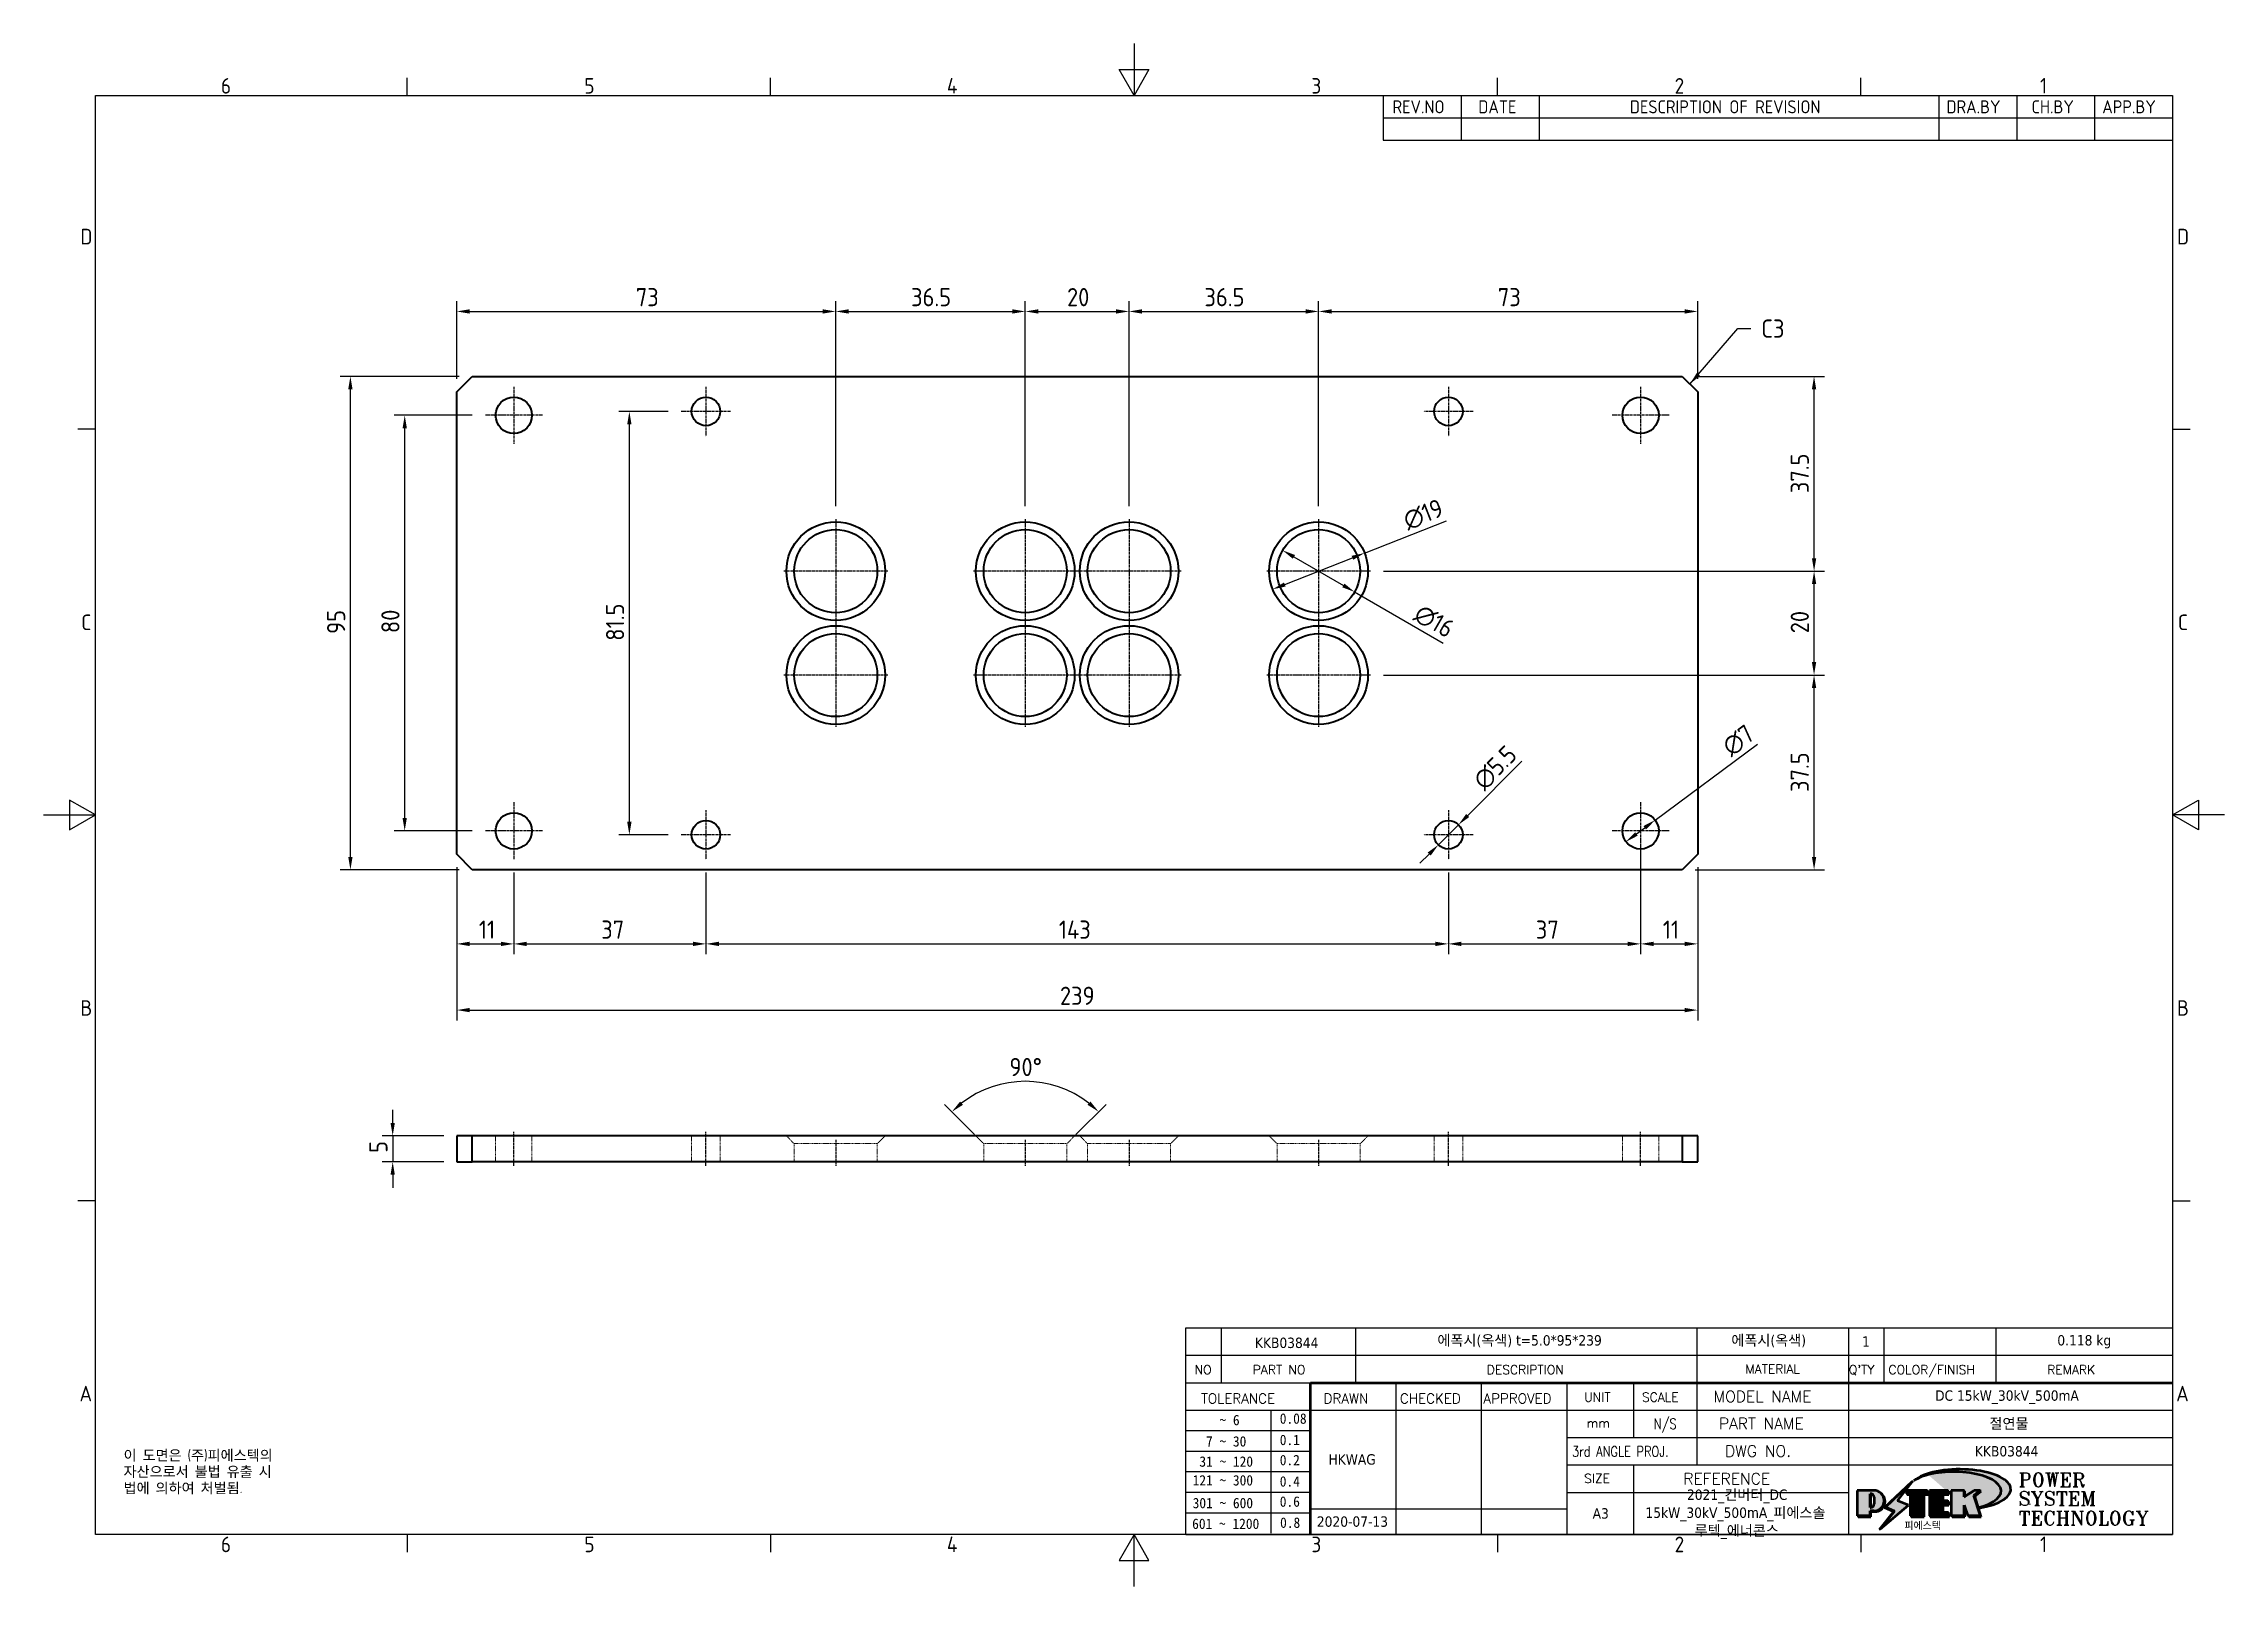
# Model space of a CAD drawing. Header units: millimetres. Extents: x 0 to 420, y 0 to 297.
import ezdxf
from ezdxf.enums import TextEntityAlignment as Align

# ---------------------------------------------------------------- set-up
doc = ezdxf.new("R2010")
doc.units = ezdxf.units.MM
doc.linetypes.add('CHAIN', pattern=[0.7087, 0.4724, -0.0591, 0.1181, -0.0591])
doc.linetypes.add('DASHED', pattern=[0.2067, 0.1654, -0.0413])
doc.layers.get('0').update_dxf_attribs({"color": 3, "lineweight": 25, "true_color": 0x00ff00})
for name, color, linetype, lineweight, true_color in [('가려진 것(ISO)', 2, 'DASHED', 18, 0xffff00), ('가시적인 것(ISO)', 3, 'Continuous', 40, 0x00ff00), ('기호(ISO)', 5, 'Continuous', 25, 0x0000ff), ('제목(ISO)', 5, 'Continuous', 50, 0x0000ff), ('중심 표식(ISO)', 1, 'Continuous', 25, 0xff0000), ('중심선(ISO)', 1, 'Continuous', 25, 0xff0000), ('치수(ISO)', 2, 'Continuous', 25, 0xffff00)]:
    doc.layers.add(name, color=color, linetype=linetype, lineweight=lineweight, true_color=true_color)
doc.layers.add('경계(ISO)', color=7, linetype='Continuous', lineweight=25)
doc.layers.add('해치(ISO)', color=7, linetype='Continuous', lineweight=18)
doc.styles.add('HAN_291', font='')
doc.styles.add('HAN_370', font='', dxfattribs={"width": 2})
doc.styles.add('ISO ProportionalPSTEK', font='isocp.shx')
doc.styles.add('RC_284', font='ROMANC.shx')
doc.styles.add('RC_287', font='ROMANC.shx')
doc.styles.add('RC_292', font='ROMANC.shx')
doc.styles.add('ROMANT_294', font='romant.shx')
doc.styles.add('문자 텍스트_PSTEK_POSCO', font='isocp.shx')
doc.styles.add('치수 텍스트_PSTEK_POSCO', font='isocp.shx')
doc.styles.add('텍스트 스타일198', font='tahoma.ttf')
doc.styles.add('텍스트 스타일333', font='ROMANC.shx', dxfattribs={"width": 0.800000011920929})
doc.styles.get('HAN_291').set_extended_font_data('GulimChe')
doc.styles.get('HAN_370').set_extended_font_data('GulimChe')
doc.dimstyles.new('치수_PSTEK_POSCO', dxfattribs={"dimtxt": 3.5, "dimasz": 2.5, "dimexe": 2, "dimexo": 2.5, "dimgap": 1, "dimtad": 1, "dimrnd": 1e-08, "dimdsep": 46, "dimtxsty": '치수 텍스트_PSTEK_POSCO', "dimcen": 0.09, "dimdle": 10, "dimclrd": 7, "dimclre": 7, "dimclrt": 2, "dimadec": 1, "dimazin": 2, "dimtfac": 1, "dimtmove": 0, "dimatfit": 3, "dimfxl": 1, "dimtolj": 1, "dimlwd": -1, "dimlwe": -1, "dimarcsym": 0})
doc.dimstyles.new('치수_PSTEK_POSCO$7', dxfattribs={"dimtxt": 3.5, "dimasz": 2.5, "dimexe": 2, "dimexo": 2.5, "dimgap": 1, "dimtad": 1, "dimrnd": 1e-08, "dimdsep": 46, "dimtxsty": '치수 텍스트_PSTEK_POSCO', "dimcen": 0.09, "dimdle": 10, "dimclrd": 7, "dimclre": 7, "dimclrt": 2, "dimadec": 1, "dimazin": 2, "dimtfac": 1, "dimtmove": 0, "dimatfit": 3, "dimfxl": 1, "dimtolj": 1, "dimlwd": -1, "dimlwe": -1, "dimarcsym": 0})

msp = doc.modelspace()

# ---------------------------------------------------------------- texts
at = {"layer": '기호(ISO)', "color": 2, "true_color": 0xffff00, "insert": (330.8097496985304, 242.1441549998976), "char_height": 3.499999940395355, "attachment_point": 4, "style": '치수 텍스트_PSTEK_POSCO'}
msp.add_mtext('{C3}', dxfattribs=at)
at = {"layer": '기호(ISO)', "color": 7, "insert": (15.39462540488438, 26.22827243992431), "char_height": 2.000000029802322, "width": 51.24013826054251, "attachment_point": 1, "line_spacing_factor": 0.9442214369773865, "style": '문자 텍스트_PSTEK_POSCO'}
msp.add_mtext('{이 도면은 (주)피에스텍의\\P자산으로서 불법 유출 시 \\P법에 의하여 처벌됨.}', dxfattribs=at)

# ---------------------------------------------------------------- blocks, each defined once
blk = doc.blocks.new('경계 Default Border')
at = {"layer": '경계(ISO)'}
for p, q in [((70, 287.0000076293945), (70, 290.4000091552734)), ((140, 287.0000076293945), (140, 290.4000091552734)), ((280, 287.0000076293945), (280, 290.4000091552734)), ((350, 287.0000076293945), (350, 290.4000091552734)), ((10, 222.7499961853027), (6.599999666213989, 222.7499961853027)), ((410, 222.7499961853027), (413.4000015258789, 222.7499961853027)), ((10, 74.25000190734863), (6.599999666213989, 74.25000190734863)), ((410, 74.25000190734863), (413.4000015258789, 74.25000190734863)), ((70, 10), (70, 6.599999666213989)), ((140, 10), (140, 6.599999666213989)), ((280, 10), (280, 6.599999666213989)), ((350, 10), (350, 6.599999666213989))]:
    blk.add_line(p, q, dxfattribs=at)
at = {"layer": '경계(ISO)', "flags": 128}
for points in [[(210, 297.0000076293945), (210, 287.0000076293945), (207.1132469177246, 292.0000076293945), (212.8867530822754, 292.0000076293945), (210, 287.0000076293945)], [(10, 10), (10, 287.0000076293945), (410, 287.0000076293945), (410, 10), (10, 10)], [(0, 148.5000038146973), (10, 148.5000038146973), (5, 151.3867473602295), (5, 145.6132507324219), (10, 148.5000038146973)], [(420, 148.5000038146973), (410, 148.5000038146973), (415, 151.3867473602295), (415, 145.6132507324219), (410, 148.5000038146973)], [(210, 0), (210, 10), (207.1132469177246, 5), (212.8867530822754, 5), (210, 10)]]:
    blk.add_lwpolyline(points, dxfattribs=at)
at = {"layer": '경계(ISO)', "color": 2, "true_color": 0xffff00, "char_height": 3.00000011920929, "attachment_point": 7, "style": '문자 텍스트_PSTEK_POSCO'}
for s, insert in [('6', (34.14453946055966, 287.3713945155963)), ('5', (104.1445394605597, 287.3713945155963)), ('4', (173.9734701308116, 287.4)), ('3', (244.1685395229535, 287.3713945155963)), ('2', (314.127739416884, 287.3713945155963)), ('1', (384.4860661041481, 287.4)), ('D', (7.078270083685684, 258.3463944559917)), ('D', (410.878270202895, 258.3463944559917)), ('C', (7.244539400955009, 184.0963944559917)), ('C', (411.0445395201643, 184.0963944559917)), ('B', (7.078270083685684, 109.8463944559917)), ('B', (410.878270202895, 109.8463944559917)), ('A', (6.914400698149937, 35.61784856929444)), ('A', (410.7144008173592, 35.61784856929444)), ('6', (34.14453946055966, 6.57139439638704)), ('5', (104.1445394605597, 6.57139439638704)), ('4', (173.9734701308116, 6.59999988079071)), ('3', (244.1685395229535, 6.57139439638704)), ('2', (314.127739416884, 6.57139439638704)), ('1', (384.4860661041481, 6.59999988079071))]:
    blk.add_mtext(s, dxfattribs=dict(at, insert=insert))
blk = doc.blocks.new('제목 블록 PSTEK')
at = {"true_color": 0x848484}
for points in [[(317.2195697678507, 17.0593801673321), (322.0326348870767, 21.62682475217465), (322.2781991042243, 21.94392121864296), (317.0471853425802, 16.97985676345368), (318.7512090904202, 16.1899260703855), (316.0018030350395, 12.71868385740789), (316.3356552234328, 13.00206718743325), (318.9235935156908, 16.2694494742633)], [(321.9846681452406, 19.60711530335299), (321.4042753185749, 19.60711530335299), (321.4042753185749, 19.45905590879572), (321.9846681452406, 19.45905590879572)], [(324.6615819988275, 19.45905590879572), (325.4196460989604, 19.45905590879572), (325.4196460989604, 20.11051724484596), (325.2419748254881, 20.11051724484596), (325.2419748254881, 19.60711530335299), (324.4839107253602, 19.60711530335299), (324.4839107253602, 15.3430047401139), (322.1623394187076, 15.3430047401139), (322.1623394187076, 15.19494534555726), (324.6615819988275, 15.19494534555726)], [(328.2914414389548, 19.45905590879572), (329.4054050004294, 19.45905590879572), (329.4054050004294, 20.11051724484596), (329.2277337269622, 20.11051724484596), (329.2277337269622, 19.60711530335299), (328.1137701654877, 19.60711530335299), (328.1137701654877, 18.25543873810179), (328.2914414389548, 18.25543873810179)], [(328.2914414389548, 17.41554667867274), (329.4054050004294, 17.41554667867274), (329.4054050004294, 18.10737934354514), (329.2277337269622, 18.10737934354514), (329.2277337269622, 17.56360607323003), (328.1137701654877, 17.56360607323003), (328.1137701654877, 15.9944660761648), (328.2914414389548, 15.9944660761648)], [(332.5088862584528, 16.92964231796647), (332.3312149849806, 17.43186301645164), (332.3312149849806, 15.3430047401139), (330.0369607660135, 15.3430047401139), (330.0369607660135, 15.19494534555726), (332.5088862584528, 15.19494534555726)], [(332.5088862584528, 20.1105172448466), (332.3312149849806, 20.1105172448466), (332.3312149849806, 18.99741471888368), (332.5088862584528, 19.11081371413894)], [(335.6156307331414, 20.11051724484596), (335.2535118015555, 20.11051724484596), (334.2514536401189, 19.30614745124769), (335.4855464857051, 15.3430047401139), (333.1954852176545, 15.3430047401139), (333.2478643833523, 15.19494534555726), (335.6632177591723, 15.19494534555726), (334.4291249135862, 19.15808805669106)], [(329.5356972676428, 15.8464066816075), (329.3580259941756, 15.8464066816075), (329.3580259941756, 15.3430047401139), (325.8342124037171, 15.3430047401139), (325.8342124037171, 15.19494534555726), (329.5356972676428, 15.19494534555726)]]:
    blk.add_hatch(color=252, dxfattribs=at).paths.add_polyline_path(points)
at = {"true_color": 0x0000ff}
blk.add_hatch(color=5, dxfattribs=at).paths.add_polyline_path([(321.6183518841322, 17.4193704504104), (319.5281351041078, 18.24969419629727), (322.4505835294948, 22.02344462252142), (317.2195697678507, 17.0593801673321), (318.9235935156908, 16.2694494742633), (316.1741874603099, 12.79820726128571)])
at = {"true_color": 0xff0000}
h = blk.add_hatch(color=1, dxfattribs=at)
edge = h.paths.add_edge_path(flags=0)
edge.add_line((314.2242174273352, 19.60711530335299), (314.2242174273352, 17.00126995915134))
edge.add_line((314.2242174273352, 17.00126995915134), (314.3485873187598, 17.00126995915134))
edge.add_arc((314.3485873187598, 17.6527312952023), 0.6514613360509371, 270, 360)
edge.add_line((315.0000486548106, 17.6527312952023), (315.0000486548106, 18.95565396730211))
edge.add_arc((314.3485873187598, 18.95565396730212), 0.6514613360508712, 0, 90)
edge.add_line((314.3485873187598, 19.60711530335299), (314.2242174273352, 19.60711530335299))
edge = h.paths.add_edge_path()
edge.add_arc((314.9847713324306, 18.28938669179658), 1.969189947606664, 269.9999999999959, 450)
edge.add_line((314.9847713324306, 20.25857663940318), (311.7664314776902, 20.25857663940324))
edge.add_line((311.7664314776902, 20.25857663940324), (311.7664314776902, 15.3430047401139))
edge.add_line((311.7664314776902, 15.3430047401139), (314.2242174273352, 15.3430047401139))
edge.add_line((314.2242174273352, 15.3430047401139), (314.2242174273352, 16.32019674418991))
edge.add_line((314.2242174273352, 16.32019674418991), (314.9847713324307, 16.32019674418991))
at = {"true_color": 0x848484}
h = blk.add_hatch(color=252, dxfattribs=at)
edge = h.paths.add_edge_path()
edge.add_arc((314.9847713324309, 18.28938669179657), 1.969189947606666, 270, 406.8278729790604)
edge.add_arc((315.1624426058984, 18.1413272972396), 1.969189947606962, -90, 53.560984836317004, ccw=False)
edge.add_line((315.1624426058984, 16.17213734963263), (314.4018887008024, 16.17213734963263))
edge.add_line((314.4018887008024, 16.17213734963263), (314.4018887008024, 15.19494534555726))
edge.add_line((314.4018887008024, 15.19494534555726), (311.9441027511573, 15.19494534555726))
edge.add_line((311.9441027511573, 15.19494534555726), (311.9441027511573, 15.3430047401139))
edge.add_line((311.9441027511573, 15.3430047401139), (314.2242174273352, 15.3430047401139))
edge.add_line((314.2242174273352, 15.3430047401139), (314.2242174273352, 16.32019674418991))
edge.add_line((314.2242174273352, 16.32019674418991), (314.9847713324309, 16.32019674418991))
h = blk.add_hatch(color=252, dxfattribs=at)
edge = h.paths.add_edge_path()
edge.add_line((314.4018887008024, 19.45905590879572), (314.5262585922315, 19.45905590879572))
edge.add_arc((314.5262585922314, 18.80759457274939), 0.6514613360463194, 60.4189348879147, 90.00000000000318, ccw=False)
edge.add_arc((314.3485873187602, 18.95565396730057), 0.6514613360524251, 39.96992292766206, 90.00000000009999)
edge.add_line((314.3485873187591, 19.60711530335307), (314.2242174273352, 19.60711530335298))
edge.add_line((314.2242174273352, 19.60711530335299), (314.2242174273352, 17.00126995915134))
edge.add_line((314.2242174273352, 17.00126995915134), (314.3485873187591, 17.00126995915134))
edge.add_arc((314.3485873187568, 17.652731295233), 0.6514613360816299, 270.0000000002, 274.6930825552478)
edge.add_line((314.4018887008024, 17.0034541317032), (314.4018887008024, 19.45905590879572))
at = {"true_color": 0xff0000}
for points in [[(324.4839107253602, 19.60711530335299), (325.2419748254881, 19.60711530335299), (325.2419748254881, 20.25857663940324), (321.2266040451076, 20.25857663940324), (321.2266040451076, 19.60711530335299), (321.9846681452406, 19.60711530335299), (321.9846681452406, 15.3430047401139), (324.4839107253602, 15.3430047401139)], [(329.2277337269622, 20.25857663940324), (325.65654113025, 20.25857663940324), (325.65654113025, 15.3430047401139), (329.3580259941756, 15.3430047401139), (329.3580259941756, 15.9944660761648), (328.1137701654877, 15.9944660761648), (328.1137701654877, 17.56360607323003), (329.2277337269622, 17.56360607323003), (329.2277337269622, 18.25543873810179), (328.1137701654877, 18.25543873810179), (328.1137701654877, 19.60711530335299), (329.2277337269622, 19.60711530335299)], [(332.3312149849806, 20.25857663940324), (329.8592894925411, 20.25857663940324), (329.8592894925411, 15.3430047401139), (332.3312149849806, 15.3430047401139), (332.3312149849806, 17.4318630164523), (333.0701931098801, 15.3430047401139), (335.4855464857051, 15.3430047401139), (334.2514536401189, 19.30614745124769), (335.4379594596742, 20.25857663940324), (334.3071782107978, 20.25857663940324), (332.3312149849806, 18.99741471888304)]]:
    blk.add_hatch(color=1, dxfattribs=at).paths.add_polyline_path(points)
at = {"layer": '해치(ISO)', "true_color": 0x27d1fc}
h = blk.add_hatch(color=140, dxfattribs=at)
edge = h.paths.add_edge_path()
edge.add_ellipse((330.3660919371412, 20.15576403068321), major_axis=(9.100907360794343, 0), ratio=0.4069904968023172, start_angle=301.3098473703837, end_angle=507.7436900681698)
edge.add_ellipse((331.5340919371412, 20.4634168429492), major_axis=(-9.82350664112931, 0), ratio=0.3942600559756514, start_angle=111.51207141178469, end_angle=334.47025347086895, ccw=False)
edge.add_line((335.1363447531188, 16.8601935978785), (335.0955236905705, 16.99119398620872))
at = {"color": 180, "true_color": 0x3f00ff}
for p, q in [((182.475792979055, 11.79100474011392), (182.4757929790549, 51.56524660363496)), ((182.4757929790549, 51.56524660363496), (372.4757929537551, 51.56524660363496)), ((189.2651435055721, 51.56524660363496), (189.2651435055722, 41.00524660363494)), ((215.2152739891528, 41.00524660363494), (215.2152739891528, 51.56524660363496)), ((280.8758854511282, 51.56524660363496), (280.8758854511282, 41.00524660363494)), ((310.0881549537552, 51.56524660363496), (310.0881549537553, 41.00524660363494)), ((316.9044520275131, 51.56524660363496), (316.9044520275127, 41.00524660363494)), ((338.4566026226726, 51.56524660363496), (338.4566026226727, 41.00524660363494)), ((372.4757929537551, 51.56524660363496), (372.4757929537551, 11.79100474011389)), ((182.475792979055, 46.2852466036349), (372.4757929537551, 46.28524660363492)), ((182.475792979055, 41.00524660363493), (206.451475290024, 41.00524660363493)), ((222.9401812389276, 11.79100474011392), (222.9401812389276, 41.00524660363494)), ((239.4288871878316, 11.79100474011392), (239.4288871878316, 41.00524660363494)), ((255.9175931367356, 11.79100474011392), (255.9175931367356, 41.00524660363494)), ((268.6918866058747, 41.00524660363494), (268.6918866058747, 30.44524660363498)), ((280.8758854511282, 41.00524660363494), (280.8758854511282, 25.16524660363502)), ((310.088154953755, 41.00524660363494), (310.088154953755, 11.79100474011392)), ((182.475792979055, 35.72524660363497), (206.451475290024, 35.72524660363497)), ((198.8621818849491, 12.02524660363491), (198.8621818849491, 35.72524660363497)), ((206.451475290024, 35.72524660363497), (372.4757929537551, 35.72524660363497)), ((182.475792979055, 31.77524660363492), (206.451475290024, 31.77524660363492)), ((255.917593136736, 30.44524660363498), (372.4757929537552, 30.44524660363501)), ((182.475792979055, 27.82524660363487), (206.451475290024, 27.82524660363487)), ((182.475792979055, 23.87524660363505), (206.451475290024, 23.87524660363505)), ((255.9175931367359, 25.16524660363502), (372.4757929537552, 25.165246603635)), ((268.6918866058744, 25.16524660363502), (268.6918866058744, 11.79100474011392)), ((182.475792979055, 19.92524660363478), (206.451475290024, 19.92524660363478)), ((255.9175931367359, 19.88524660363481), (310.0881549537553, 19.88524660363481)), ((182.475792979055, 15.97524660363496), (206.451475290024, 15.97524660363496)), ((206.451475290024, 16.74100474011396), (255.9175931367359, 16.74100474011396)), ((182.475792979055, 11.79100474011392), (372.4757929537551, 11.79100474011389))]:
    blk.add_line(p, q, dxfattribs=at)
at = {"color": 7, "lineweight": 50}
for p, q in [((206.4514752900237, 11.79100474011392), (206.4514752900237, 41.00524660363494)), ((206.451475290024, 41.00524660363494), (372.4757929537551, 41.00524660363496))]:
    blk.add_line(p, q, dxfattribs=at)
at = {"color": 7}
for p, q in [((322.2781991042243, 21.94392121864296), (317.0471853425802, 16.97985676345368)), ((322.4505835294948, 22.02344462252142), (317.2195697678507, 17.0593801673321)), ((317.2195697678507, 17.0593801673321), (322.0326348870767, 21.62682475217465)), ((319.5281351041078, 18.24969419629727), (322.4505835294948, 22.02344462252142)), ((322.0326348870767, 21.62682475217465), (322.2781991042243, 21.94392121864296)), ((311.7664314776902, 20.25900474011391), (311.7664314776902, 15.34300474011391)), ((314.9847713324309, 20.25857663940324), (311.7664314776902, 20.25857663940324)), ((314.9847713324309, 20.25857663940324), (311.7664314776902, 20.25857663940324)), ((311.7664314776902, 20.25857663940324), (311.7664314776902, 15.3430047401139)), ((314.2242174273352, 17.00126995915134), (314.2242174273352, 19.60711530335299)), ((314.2242174273352, 19.60711530335299), (314.3485873187591, 19.60711530335299)), ((314.3485873187591, 19.60711530335299), (314.2242174273352, 19.60711530335299)), ((314.2242174273352, 19.60711530335299), (314.2242174273352, 17.00126995915134)), ((314.2242174273352, 17.00126995915134), (314.2242174273352, 19.60711530335299)), ((314.2242174273352, 19.60711530335299), (314.3485873187591, 19.60711530335299)), ((314.3485873187591, 17.00126995915134), (314.2242174273352, 17.00126995915134)), ((314.2242174273352, 17.00126995915134), (314.3485873187591, 17.00126995915134)), ((314.3485873187591, 17.00126995915134), (314.2242174273352, 17.00126995915134)), ((314.4018887008024, 19.45905590879572), (314.5262585922314, 19.45905590879572)), ((314.4018887008024, 17.0034541317032), (314.4018887008024, 19.45905590879572)), ((315.0000486548106, 18.95565396730275), (315.0000486548106, 17.65273129520161)), ((315.0000486548106, 18.95565396730275), (315.0000486548106, 17.65273129520161)), ((316.1741874603099, 12.79820726128571), (321.6183518841322, 17.4193704504104)), ((317.0471853425802, 16.97985676345368), (318.7512090904202, 16.1899260703855)), ((318.9235935156908, 16.2694494742633), (317.2195697678507, 17.0593801673321)), ((317.2195697678507, 17.0593801673321), (318.9235935156908, 16.2694494742633)), ((321.6183518841322, 17.4193704504104), (319.5281351041078, 18.24969419629727)), ((325.2419748254881, 20.25857663940324), (321.2266040451076, 20.25857663940324)), ((321.2266040451076, 20.25857663940324), (321.2266040451076, 19.60711530335299)), ((325.2419748254881, 20.25857663940324), (321.2266040451076, 20.25857663940324)), ((321.2266040451076, 20.25857663940324), (321.2266040451076, 19.60711530335299)), ((321.2266040451076, 19.60711530335299), (321.9846681452406, 19.60711530335299)), ((321.2266040451076, 19.60711530335299), (321.9846681452406, 19.60711530335299)), ((321.4042753185749, 19.60711530335299), (321.4042753185749, 19.45905590879572)), ((321.9846681452406, 19.60711530335299), (321.4042753185749, 19.60711530335299)), ((321.4042753185749, 19.45905590879572), (321.9846681452406, 19.45905590879572)), ((321.9846681452406, 19.60711530335299), (321.9846681452406, 15.3430047401139)), ((321.9846681452406, 19.45905590879572), (321.9846681452406, 19.60711530335299)), ((321.9846681452406, 19.60711530335299), (321.9846681452406, 15.3430047401139)), ((324.4839107253602, 19.60711530335299), (325.2419748254881, 19.60711530335299)), ((324.4839107253602, 15.3430047401139), (324.4839107253602, 19.60711530335299)), ((325.2419748254881, 19.60711530335299), (324.4839107253602, 19.60711530335299)), ((324.4839107253602, 19.60711530335299), (324.4839107253602, 15.3430047401139)), ((324.4839107253602, 19.60711530335299), (325.2419748254881, 19.60711530335299)), ((324.4839107253602, 15.3430047401139), (324.4839107253602, 19.60711530335299)), ((324.6615819988275, 19.45905590879572), (325.4196460989604, 19.45905590879572)), ((324.6615819988275, 15.19494534555726), (324.6615819988275, 19.45905590879572)), ((325.2419748254881, 19.60711530335299), (325.2419748254881, 20.25857663940324)), ((325.2419748254881, 19.60711530335299), (325.2419748254881, 20.25857663940324)), ((325.4196460989604, 20.11051724484596), (325.2419748254881, 20.11051724484596)), ((325.2419748254881, 20.11051724484596), (325.2419748254881, 19.60711530335299)), ((325.4196460989604, 19.45905590879572), (325.4196460989604, 20.11051724484596)), ((329.2277337269622, 20.25857663940324), (325.65654113025, 20.25857663940324)), ((325.65654113025, 20.25857663940324), (325.65654113025, 15.3430047401139)), ((325.65654113025, 20.25857663940324), (325.65654113025, 15.3430047401139)), ((329.2277337269622, 20.25857663940324), (325.65654113025, 20.25857663940324)), ((328.1137701654877, 18.25543873810179), (328.1137701654877, 19.60711530335299)), ((328.1137701654877, 19.60711530335299), (329.2277337269622, 19.60711530335299)), ((329.2277337269622, 19.60711530335299), (328.1137701654877, 19.60711530335299)), ((328.1137701654877, 19.60711530335299), (328.1137701654877, 18.25543873810179)), ((328.1137701654877, 18.25543873810179), (328.1137701654877, 19.60711530335299)), ((328.1137701654877, 19.60711530335299), (329.2277337269622, 19.60711530335299)), ((329.2277337269622, 18.25543873810179), (328.1137701654877, 18.25543873810179)), ((328.1137701654877, 18.25543873810179), (328.2914414389548, 18.25543873810179)), ((329.2277337269622, 18.25543873810179), (328.1137701654877, 18.25543873810179)), ((328.1137701654877, 17.56360607323003), (329.2277337269622, 17.56360607323003)), ((328.1137701654877, 15.9944660761648), (328.1137701654877, 17.56360607323003)), ((329.2277337269622, 17.56360607323003), (328.1137701654877, 17.56360607323003)), ((328.1137701654877, 17.56360607323003), (328.1137701654877, 15.9944660761648)), ((328.1137701654877, 17.56360607323003), (329.2277337269622, 17.56360607323003)), ((328.1137701654877, 15.9944660761648), (328.1137701654877, 17.56360607323003)), ((328.2914414389548, 18.25543873810179), (328.2914414389548, 19.45905590879572)), ((328.2914414389548, 19.45905590879572), (329.4054050004294, 19.45905590879572)), ((328.2914414389548, 15.9944660761648), (328.2914414389548, 17.41554667867274)), ((328.2914414389548, 17.41554667867274), (329.4054050004294, 17.41554667867274)), ((329.2277337269622, 19.60711530335299), (329.2277337269622, 20.25857663940324)), ((329.2277337269622, 19.60711530335299), (329.2277337269622, 20.25857663940324)), ((329.4054050004294, 20.11051724484596), (329.2277337269622, 20.11051724484596)), ((329.2277337269622, 20.11051724484596), (329.2277337269622, 19.60711530335299)), ((329.2277337269622, 17.56360607323003), (329.2277337269622, 18.25543873810179)), ((329.2277337269622, 17.56360607323003), (329.2277337269622, 18.25543873810179)), ((329.4054050004294, 18.10737934354514), (329.2277337269622, 18.10737934354514)), ((329.2277337269622, 18.10737934354514), (329.2277337269622, 17.56360607323003)), ((329.4054050004294, 19.45905590879572), (329.4054050004294, 20.11051724484596)), ((329.4054050004294, 17.41554667867274), (329.4054050004294, 18.10737934354514)), ((332.3312149849806, 20.25857663940324), (329.8592894925411, 20.25857663940324)), ((329.8592894925411, 20.25857663940324), (329.8592894925411, 15.3430047401139)), ((329.8592894925411, 20.25857663940324), (329.8592894925411, 15.3430047401139)), ((332.3312149849806, 20.25857663940324), (329.8592894925411, 20.25857663940324)), ((334.3071782107978, 20.25857663940324), (332.3312149849806, 18.99741471888304)), ((332.3312149849806, 18.99741471888304), (332.3312149849806, 20.25857663940324)), ((334.3071782107978, 20.25857663940324), (332.3312149849806, 18.99741471888304)), ((332.3312149849806, 18.99741471888304), (332.3312149849806, 20.25857663940324)), ((332.5088862584528, 20.1105172448466), (332.3312149849806, 20.1105172448466)), ((332.3312149849806, 20.1105172448466), (332.3312149849806, 18.99741471888368)), ((332.3312149849806, 18.99741471888368), (332.5088862584528, 19.11081371413894)), ((332.3312149849806, 17.4318630164523), (333.0701931098801, 15.3430047401139)), ((332.3312149849806, 15.3430047401139), (332.3312149849806, 17.4318630164523)), ((332.5088862584528, 16.92964231796647), (332.3312149849806, 17.43186301645164)), ((332.3312149849806, 17.43186301645164), (332.3312149849806, 15.3430047401139)), ((332.3312149849806, 17.4318630164523), (333.0701931098801, 15.3430047401139)), ((332.3312149849806, 15.3430047401139), (332.3312149849806, 17.4318630164523)), ((332.5088862584528, 19.11081371413894), (332.5088862584528, 20.1105172448466)), ((332.5088862584528, 15.19494534555726), (332.5088862584528, 16.92964231796647)), ((334.2514536401189, 19.30614745124769), (335.4379594596742, 20.25857663940324)), ((334.2514536401189, 19.30614745124769), (335.4379594596742, 20.25857663940324)), ((335.2535118015555, 20.11051724484596), (334.2514536401189, 19.30614745124769)), ((335.4855464857051, 15.3430047401139), (334.2514536401189, 19.30614745124769)), ((334.2514536401189, 19.30614745124769), (335.4855464857051, 15.3430047401139)), ((335.4855464857051, 15.3430047401139), (334.2514536401189, 19.30614745124769)), ((335.4379594596742, 20.25857663940324), (334.3071782107978, 20.25857663940324)), ((335.4379594596742, 20.25857663940324), (334.3071782107978, 20.25857663940324)), ((334.4291249135862, 19.15808805669104), (335.6156307331414, 20.11051724484596)), ((335.6632177591723, 15.19494534555726), (334.4291249135862, 19.15808805669104)), ((335.6156307331414, 20.11051724484596), (335.2535118015555, 20.11051724484596)), ((345.0447381189468, 17.50375595811051), (344.9867755289346, 17.689895936919)), ((311.7664314776902, 15.3430047401139), (314.2242174273352, 15.3430047401139)), ((311.7664314776902, 15.3430047401139), (314.2242174273352, 15.3430047401139)), ((314.2242174273352, 15.3430047401139), (311.9441027511573, 15.3430047401139)), ((311.9441027511573, 15.3430047401139), (311.9441027511573, 15.19494534555726)), ((311.9441027511573, 15.19494534555726), (314.4018887008024, 15.19494534555726)), ((314.2242174273352, 16.32019674418991), (314.9847713324309, 16.32019674418991)), ((314.2242174273352, 15.3430047401139), (314.2242174273352, 16.32019674418991)), ((314.9847713324309, 16.32019674418991), (314.2242174273352, 16.32019674418991)), ((314.2242174273352, 16.32019674418991), (314.2242174273352, 15.3430047401139)), ((314.2242174273352, 16.32019674418991), (314.9847713324309, 16.32019674418991)), ((314.2242174273352, 15.3430047401139), (314.2242174273352, 16.32019674418991)), ((314.4018887008024, 16.17213734963263), (315.162442605898, 16.17213734963263)), ((314.4018887008024, 15.19494534555726), (314.4018887008024, 16.17213734963263)), ((318.7512090904202, 16.1899260703855), (316.0018030350395, 12.71868385740789)), ((316.0018030350395, 12.71868385740789), (316.3356552234328, 13.00206718743325)), ((318.9235935156908, 16.2694494742633), (316.1741874603099, 12.79820726128571)), ((316.3356552234328, 13.00206718743325), (318.9235935156908, 16.2694494742633)), ((321.9846681452406, 15.3430047401139), (324.4839107253602, 15.3430047401139)), ((321.9846681452406, 15.3430047401139), (324.4839107253602, 15.3430047401139)), ((324.4839107253602, 15.3430047401139), (322.1623394187076, 15.3430047401139)), ((322.1623394187076, 15.3430047401139), (322.1623394187076, 15.19494534555726)), ((322.1623394187076, 15.19494534555726), (324.6615819988275, 15.19494534555726)), ((325.65654113025, 15.3430047401139), (329.3580259941756, 15.3430047401139)), ((325.65654113025, 15.3430047401139), (329.3580259941756, 15.3430047401139)), ((329.3580259941756, 15.3430047401139), (325.8342124037171, 15.3430047401139)), ((325.8342124037171, 15.3430047401139), (325.8342124037171, 15.19494534555726)), ((325.8342124037171, 15.19494534555726), (329.5356972676428, 15.19494534555726)), ((329.3580259941756, 15.9944660761648), (328.1137701654877, 15.9944660761648)), ((328.1137701654877, 15.9944660761648), (328.2914414389548, 15.9944660761648)), ((329.3580259941756, 15.9944660761648), (328.1137701654877, 15.9944660761648)), ((329.3580259941756, 15.3430047401139), (329.3580259941756, 15.9944660761648)), ((329.3580259941756, 15.3430047401139), (329.3580259941756, 15.9944660761648)), ((329.5356972676428, 15.8464066816075), (329.3580259941756, 15.8464066816075)), ((329.3580259941756, 15.8464066816075), (329.3580259941756, 15.3430047401139)), ((329.5356972676428, 15.19494534555726), (329.5356972676428, 15.8464066816075)), ((329.8592894925411, 15.3430047401139), (332.3312149849806, 15.3430047401139)), ((329.8592894925411, 15.3430047401139), (332.3312149849806, 15.3430047401139)), ((332.3312149849806, 15.3430047401139), (330.0369607660135, 15.3430047401139)), ((330.0369607660135, 15.3430047401139), (330.0369607660135, 15.19494534555726)), ((330.0369607660135, 15.19494534555726), (332.5088862584528, 15.19494534555726)), ((333.0701931098801, 15.3430047401139), (335.4855464857051, 15.3430047401139)), ((333.0701931098801, 15.3430047401139), (335.4855464857051, 15.3430047401139)), ((335.4855464857051, 15.3430047401139), (333.1954852176545, 15.3430047401139)), ((333.1954852176545, 15.3430047401139), (333.2478643833523, 15.19494534555726)), ((333.2478643833523, 15.19494534555726), (335.6632177591723, 15.19494534555726))]:
    blk.add_line(p, q, dxfattribs=at)
at = {"color": 5, "true_color": 0x0000ff}
for p, q in [((322.4505835294948, 22.02344462252142), (317.2195697678507, 17.0593801673321)), ((319.5281351041078, 18.24969419629727), (322.4505835294948, 22.02344462252142)), ((316.1741874603099, 12.79820726128571), (321.6183518841322, 17.4193704504104)), ((317.2195697678507, 17.0593801673321), (318.9235935156908, 16.2694494742633)), ((321.6183518841322, 17.4193704504104), (319.5281351041078, 18.24969419629727)), ((318.9235935156908, 16.2694494742633), (316.1741874603099, 12.79820726128571))]:
    blk.add_line(p, q, dxfattribs=at)
at = {"color": 1, "true_color": 0xff0000}
for p, q in [((314.9847713324309, 20.25857663940324), (311.7664314776902, 20.25857663940324)), ((311.7664314776902, 20.25857663940324), (311.7664314776902, 15.3430047401139)), ((314.2242174273352, 17.00126995915134), (314.2242174273352, 19.60711530335299)), ((314.2242174273352, 19.60711530335299), (314.3485873187591, 19.60711530335299)), ((314.3485873187591, 17.00126995915134), (314.2242174273352, 17.00126995915134)), ((315.0000486548106, 18.95565396730275), (315.0000486548106, 17.65273129520161)), ((325.2419748254881, 20.25857663940324), (321.2266040451076, 20.25857663940324)), ((321.2266040451076, 20.25857663940324), (321.2266040451076, 19.60711530335299)), ((321.2266040451076, 19.60711530335299), (321.9846681452406, 19.60711530335299)), ((321.9846681452406, 19.60711530335299), (321.9846681452406, 15.3430047401139)), ((324.4839107253602, 19.60711530335299), (325.2419748254881, 19.60711530335299)), ((324.4839107253602, 15.3430047401139), (324.4839107253602, 19.60711530335299)), ((325.2419748254881, 19.60711530335299), (325.2419748254881, 20.25857663940324)), ((329.2277337269622, 20.25857663940324), (325.65654113025, 20.25857663940324)), ((325.65654113025, 20.25857663940324), (325.65654113025, 15.3430047401139)), ((328.1137701654877, 18.25543873810179), (328.1137701654877, 19.60711530335299)), ((328.1137701654877, 19.60711530335299), (329.2277337269622, 19.60711530335299)), ((329.2277337269622, 18.25543873810179), (328.1137701654877, 18.25543873810179)), ((328.1137701654877, 17.56360607323003), (329.2277337269622, 17.56360607323003)), ((328.1137701654877, 15.9944660761648), (328.1137701654877, 17.56360607323003)), ((329.2277337269622, 19.60711530335299), (329.2277337269622, 20.25857663940324)), ((329.2277337269622, 17.56360607323003), (329.2277337269622, 18.25543873810179)), ((332.3312149849806, 20.25857663940324), (329.8592894925411, 20.25857663940324)), ((329.8592894925411, 20.25857663940324), (329.8592894925411, 15.3430047401139)), ((334.3071782107978, 20.25857663940324), (332.3312149849806, 18.99741471888304)), ((332.3312149849806, 18.99741471888304), (332.3312149849806, 20.25857663940324)), ((332.3312149849806, 17.4318630164523), (333.0701931098801, 15.3430047401139)), ((332.3312149849806, 15.3430047401139), (332.3312149849806, 17.4318630164523)), ((334.2514536401189, 19.30614745124769), (335.4379594596742, 20.25857663940324)), ((335.4855464857051, 15.3430047401139), (334.2514536401189, 19.30614745124769)), ((335.4379594596742, 20.25857663940324), (334.3071782107978, 20.25857663940324)), ((311.7664314776902, 15.3430047401139), (314.2242174273352, 15.3430047401139)), ((314.2242174273352, 16.32019674418991), (314.9847713324309, 16.32019674418991)), ((314.2242174273352, 15.3430047401139), (314.2242174273352, 16.32019674418991)), ((321.9846681452406, 15.3430047401139), (324.4839107253602, 15.3430047401139)), ((325.65654113025, 15.3430047401139), (329.3580259941756, 15.3430047401139)), ((329.3580259941756, 15.9944660761648), (328.1137701654877, 15.9944660761648)), ((329.3580259941756, 15.3430047401139), (329.3580259941756, 15.9944660761648)), ((329.8592894925411, 15.3430047401139), (332.3312149849806, 15.3430047401139)), ((333.0701931098801, 15.3430047401139), (335.4855464857051, 15.3430047401139))]:
    blk.add_line(p, q, dxfattribs=at)
at = {"color": 7}
for centre, radius, start, end in [((314.3485873187598, 18.95565396730211), 0.6514613360508712, 0, 90), ((314.3485873187602, 18.95565396730057), 0.6514613360524251, 39.96992292766117, 90), ((314.3485873187598, 18.95565396730212), 0.6514613360508712, 0, 90), ((314.3485873187597, 17.65273129520228), 0.6514613360509381, 270, 0), ((314.3485873187598, 17.6527312952023), 0.6514613360509381, 270, 0), ((314.3485873187568, 17.652731295233), 0.6514613360816299, 270, 274.6930825552478), ((314.5262585922314, 18.80759457274939), 0.6514613360463193, 60.41893488791137, 90), ((314.9847713324309, 18.28938669179658), 1.969189947606665, 270, 90), ((314.9847713324309, 18.28938669179658), 1.969189947606665, 270, 90), ((314.9847713324307, 18.2893866917965), 1.969189947606594, 270, 46.82787297909833), ((315.1624426058984, 18.1413272972396), 1.969189947606961, 270, 53.56098483636067)]:
    blk.add_arc(centre, radius, start, end, dxfattribs=at)
at = {"color": 1, "true_color": 0xff0000}
for centre, radius, start, end in [((314.3485873187598, 18.95565396730211), 0.6514613360508712, 0, 90), ((314.3485873187598, 17.6527312952023), 0.6514613360509381, 270, 0), ((314.9847713324309, 18.28938669179657), 1.969189947606665, 270, 90)]:
    blk.add_arc(centre, radius, start, end, dxfattribs=at)
at = {"layer": '제목(ISO)', "lineweight": 18}
blk.add_line((182.475792979055, 35.72500474011393), (182.475792979055, 11.79100474011392), dxfattribs=at)
at = {"layer": '제목(ISO)'}
for p, q in [((322.2781991042243, 21.94392121864296), (317.0471853425802, 16.97985676345368)), ((322.4505835294948, 22.02344462252142), (317.2195697678507, 17.0593801673321)), ((317.2195697678507, 17.0593801673321), (322.0326348870767, 21.62682475217465)), ((319.5281351041078, 18.24969419629727), (322.4505835294948, 22.02344462252142)), ((322.0326348870767, 21.62682475217465), (322.2781991042243, 21.94392121864296)), ((314.9847713324306, 20.25857663940324), (311.7664314776902, 20.25857663940324)), ((311.7664314776902, 20.25857663940324), (311.7664314776902, 15.3430047401139)), ((314.2242174273352, 17.00126995915134), (314.2242174273352, 19.60711530335299)), ((314.2242174273352, 19.60711530335299), (314.3485873187598, 19.60711530335299)), ((314.3485873187591, 19.60711530335299), (314.2242174273352, 19.60711530335299)), ((314.2242174273352, 19.60711530335299), (314.2242174273352, 17.00126995915134)), ((314.3485873187598, 17.00126995915134), (314.2242174273352, 17.00126995915134)), ((314.2242174273352, 17.00126995915134), (314.3485873187591, 17.00126995915134)), ((314.4018887008024, 19.45905590879572), (314.5262585922314, 19.45905590879572)), ((314.4018887008024, 17.0034541317032), (314.4018887008024, 19.45905590879572)), ((315.0000486548106, 18.95565396730211), (315.0000486548106, 17.6527312952023)), ((316.1741874603099, 12.79820726128571), (321.6183518841322, 17.4193704504104)), ((317.0471853425802, 16.97985676345368), (318.7512090904202, 16.1899260703855)), ((317.2195697678507, 17.0593801673321), (318.9235935156908, 16.2694494742633)), ((318.9235935156908, 16.2694494742633), (317.2195697678507, 17.0593801673321)), ((321.6183518841322, 17.4193704504104), (319.5281351041078, 18.24969419629727)), ((325.2419748254881, 20.25857663940324), (321.2266040451076, 20.25857663940324)), ((321.2266040451076, 20.25857663940324), (321.2266040451076, 19.60711530335299)), ((321.2266040451076, 19.60711530335299), (321.9846681452406, 19.60711530335299)), ((321.9846681452406, 19.60711530335299), (321.4042753185749, 19.60711530335299)), ((321.4042753185749, 19.60711530335299), (321.4042753185749, 19.45905590879572)), ((321.4042753185749, 19.45905590879572), (321.9846681452406, 19.45905590879572)), ((321.9846681452406, 19.60711530335299), (321.9846681452406, 15.3430047401139)), ((321.9846681452406, 19.45905590879572), (321.9846681452406, 19.60711530335299)), ((324.4839107253602, 19.60711530335299), (325.2419748254881, 19.60711530335299)), ((324.4839107253602, 15.3430047401139), (324.4839107253602, 19.60711530335299)), ((325.2419748254881, 19.60711530335299), (324.4839107253602, 19.60711530335299)), ((324.4839107253602, 19.60711530335299), (324.4839107253602, 15.3430047401139)), ((324.6615819988275, 19.45905590879572), (325.4196460989604, 19.45905590879572)), ((324.6615819988275, 15.19494534555726), (324.6615819988275, 19.45905590879572)), ((325.2419748254881, 19.60711530335299), (325.2419748254881, 20.25857663940324)), ((325.4196460989604, 20.11051724484596), (325.2419748254881, 20.11051724484596)), ((325.2419748254881, 20.11051724484596), (325.2419748254881, 19.60711530335299)), ((325.4196460989604, 19.45905590879572), (325.4196460989604, 20.11051724484596)), ((329.2277337269622, 20.25857663940324), (325.65654113025, 20.25857663940324)), ((325.65654113025, 20.25857663940324), (325.65654113025, 15.3430047401139)), ((328.1137701654877, 18.25543873810179), (328.1137701654877, 19.60711530335299)), ((328.1137701654877, 19.60711530335299), (329.2277337269622, 19.60711530335299)), ((329.2277337269622, 19.60711530335299), (328.1137701654877, 19.60711530335299)), ((328.1137701654877, 19.60711530335299), (328.1137701654877, 18.25543873810179)), ((329.2277337269622, 18.25543873810179), (328.1137701654877, 18.25543873810179)), ((328.1137701654877, 18.25543873810179), (328.2914414389548, 18.25543873810179)), ((328.1137701654877, 15.9944660761648), (328.1137701654877, 17.56360607323003)), ((328.1137701654877, 17.56360607323003), (329.2277337269622, 17.56360607323003)), ((329.2277337269622, 17.56360607323003), (328.1137701654877, 17.56360607323003)), ((328.1137701654877, 17.56360607323003), (328.1137701654877, 15.9944660761648)), ((328.2914414389548, 19.45905590879572), (329.4054050004294, 19.45905590879572)), ((328.2914414389548, 18.25543873810179), (328.2914414389548, 19.45905590879572)), ((328.2914414389548, 17.41554667867274), (329.4054050004294, 17.41554667867274)), ((328.2914414389548, 15.9944660761648), (328.2914414389548, 17.41554667867274)), ((329.2277337269622, 19.60711530335299), (329.2277337269622, 20.25857663940324)), ((329.4054050004294, 20.11051724484596), (329.2277337269622, 20.11051724484596)), ((329.2277337269622, 20.11051724484596), (329.2277337269622, 19.60711530335299)), ((329.2277337269622, 17.56360607323003), (329.2277337269622, 18.25543873810179)), ((329.4054050004294, 18.10737934354514), (329.2277337269622, 18.10737934354514)), ((329.2277337269622, 18.10737934354514), (329.2277337269622, 17.56360607323003)), ((329.4054050004294, 19.45905590879572), (329.4054050004294, 20.11051724484596)), ((329.4054050004294, 17.41554667867274), (329.4054050004294, 18.10737934354514)), ((332.3312149849806, 20.25857663940324), (329.8592894925411, 20.25857663940324)), ((329.8592894925411, 20.25857663940324), (329.8592894925411, 15.3430047401139)), ((334.3071782107978, 20.25857663940324), (332.3312149849806, 18.99741471888304)), ((332.3312149849806, 18.99741471888304), (332.3312149849806, 20.25857663940324)), ((332.5088862584528, 20.1105172448466), (332.3312149849806, 20.1105172448466)), ((332.3312149849806, 20.1105172448466), (332.3312149849806, 18.99741471888368)), ((332.3312149849806, 18.99741471888368), (332.5088862584528, 19.11081371413894)), ((332.3312149849806, 15.3430047401139), (332.3312149849806, 17.4318630164523)), ((332.3312149849806, 17.4318630164523), (333.0701931098801, 15.3430047401139)), ((332.5088862584528, 16.92964231796647), (332.3312149849806, 17.43186301645164)), ((332.3312149849806, 17.43186301645164), (332.3312149849806, 15.3430047401139)), ((332.5088862584528, 19.11081371413894), (332.5088862584528, 20.1105172448466)), ((332.5088862584528, 15.19494534555726), (332.5088862584528, 16.92964231796647)), ((334.2514536401189, 19.30614745124769), (335.4379594596742, 20.25857663940324)), ((335.2535118015555, 20.11051724484596), (334.2514536401189, 19.30614745124769)), ((335.4855464857051, 15.3430047401139), (334.2514536401189, 19.30614745124769)), ((334.2514536401189, 19.30614745124769), (335.4855464857051, 15.3430047401139)), ((335.4379594596742, 20.25857663940324), (334.3071782107978, 20.25857663940324)), ((334.4291249135862, 19.15808805669106), (335.6156307331414, 20.11051724484596)), ((335.6632177591723, 15.19494534555726), (334.4291249135862, 19.15808805669106)), ((335.6156307331414, 20.11051724484596), (335.2535118015555, 20.11051724484596)), ((311.7664314776902, 15.3430047401139), (314.2242174273352, 15.3430047401139)), ((314.2242174273352, 15.3430047401139), (311.9441027511573, 15.3430047401139)), ((311.9441027511573, 15.3430047401139), (311.9441027511573, 15.19494534555726)), ((311.9441027511573, 15.19494534555726), (314.4018887008024, 15.19494534555726)), ((314.2242174273352, 15.3430047401139), (314.2242174273352, 16.32019674418991)), ((314.2242174273352, 16.32019674418991), (314.9847713324307, 16.32019674418991)), ((314.9847713324309, 16.32019674418991), (314.2242174273352, 16.32019674418991)), ((314.2242174273352, 16.32019674418991), (314.2242174273352, 15.3430047401139)), ((314.4018887008024, 15.19494534555726), (314.4018887008024, 16.17213734963263)), ((314.4018887008024, 16.17213734963263), (315.1624426058984, 16.17213734963263)), ((318.7512090904202, 16.1899260703855), (316.0018030350395, 12.71868385740789)), ((316.0018030350395, 12.71868385740789), (316.3356552234328, 13.00206718743325)), ((318.9235935156908, 16.2694494742633), (316.1741874603099, 12.79820726128571)), ((316.3356552234328, 13.00206718743325), (318.9235935156908, 16.2694494742633)), ((321.9846681452406, 15.3430047401139), (324.4839107253602, 15.3430047401139)), ((324.4839107253602, 15.3430047401139), (322.1623394187076, 15.3430047401139)), ((322.1623394187076, 15.3430047401139), (322.1623394187076, 15.19494534555726)), ((322.1623394187076, 15.19494534555726), (324.6615819988275, 15.19494534555726)), ((325.65654113025, 15.3430047401139), (329.3580259941756, 15.3430047401139)), ((329.3580259941756, 15.3430047401139), (325.8342124037171, 15.3430047401139)), ((325.8342124037171, 15.3430047401139), (325.8342124037171, 15.19494534555726)), ((325.8342124037171, 15.19494534555726), (329.5356972676428, 15.19494534555726)), ((329.3580259941756, 15.9944660761648), (328.1137701654877, 15.9944660761648)), ((328.1137701654877, 15.9944660761648), (328.2914414389548, 15.9944660761648)), ((329.3580259941756, 15.3430047401139), (329.3580259941756, 15.9944660761648)), ((329.5356972676428, 15.8464066816075), (329.3580259941756, 15.8464066816075)), ((329.3580259941756, 15.8464066816075), (329.3580259941756, 15.3430047401139)), ((329.5356972676428, 15.19494534555726), (329.5356972676428, 15.8464066816075)), ((329.8592894925411, 15.3430047401139), (332.3312149849806, 15.3430047401139)), ((332.3312149849806, 15.3430047401139), (330.0369607660135, 15.3430047401139)), ((330.0369607660135, 15.3430047401139), (330.0369607660135, 15.19494534555726)), ((330.0369607660135, 15.19494534555726), (332.5088862584528, 15.19494534555726)), ((333.0701931098801, 15.3430047401139), (335.4855464857051, 15.3430047401139)), ((335.4855464857051, 15.3430047401139), (333.1954852176545, 15.3430047401139)), ((333.1954852176545, 15.3430047401139), (333.2478643833523, 15.19494534555726)), ((333.2478643833523, 15.19494534555726), (335.6632177591723, 15.19494534555726))]:
    blk.add_line(p, q, dxfattribs=at)
at = {"layer": '제목(ISO)', "color": 4, "true_color": 0x00ffff}
blk.add_line((335.1363447531188, 16.8601935978785), (335.0955236905705, 16.99119398620872), dxfattribs=at)
at = {"layer": '제목(ISO)'}
for centre, radius, start, end in [((314.3485873187598, 18.95565396730212), 0.6514613360508712, 0, 90), ((314.3485873187602, 18.95565396730057), 0.6514613360524251, 39.96992292766117, 90), ((314.3485873187598, 17.6527312952023), 0.6514613360509371, 270, 0), ((314.3485873187568, 17.652731295233), 0.6514613360816299, 270, 274.6930825552478), ((314.5262585922314, 18.80759457274939), 0.6514613360463193, 60.41893488791137, 90), ((314.9847713324306, 18.28938669179658), 1.969189947606664, 46.82787297909431, 90), ((314.9847713324307, 18.2893866917965), 1.969189947606594, 270, 46.82787297909833), ((314.9847713324309, 18.28938669179657), 1.969189947606666, 270, 46.8278729790603), ((315.1624426058984, 18.1413272972396), 1.969189947606962, 270, 53.56098483631701)]:
    blk.add_arc(centre, radius, start, end, dxfattribs=at)
at = {"layer": '제목(ISO)', "color": 4, "true_color": 0x00ffff}
for centre, major_axis, ratio, start_param, end_param in [((331.5340919371412, 20.4634168429492), (9.82350664112931, 0), 0.3942600559756514, 5.087845455444478, 8.97919982663645), ((330.3660919371412, 20.15576403068321), (9.100907360794343, 0), 0.4069904968023172, 5.258848905294775, 8.861799147915196)]:
    blk.add_ellipse(centre, major_axis=major_axis, ratio=ratio, start_param=start_param, end_param=end_param, dxfattribs=at)
at = {"color": 2, "true_color": 0xffff00}
for s, height, style, p in [('NO', 1.742399930953979, 'RC_284', (184.135398793432, 42.62317362549192)), ('PART NO', 1.742399930953979, 'RC_284', (195.3359407378685, 42.62317362549192)), ('DESCRIPTION', 1.742399930953979, 'RC_284', (240.4025565652523, 42.62317362549192)), ("Q'TY", 1.742399930953979, 'RC_284', (310.1440786515383, 42.62317362549192)), ('COLOR/FINISH', 1.742399930953979, 'RC_284', (317.7725341324144, 42.62317362549192)), ('REMARK', 1.742399930953979, 'RC_284', (348.346649953877, 42.62317362549192)), (' TOLERANCE', 1.899999976158142, 'RC_287', (184.0872874387979, 37.00893196870329)), ('DRAWN', 1.899999976158142, 'RC_287', (208.9766620976279, 37.00893196870329)), ('CHECKED', 1.899999976158142, 'RC_287', (223.6856844514997, 37.00893196870329)), ('APPROVED', 1.899999976158142, 'RC_287', (239.7795453577791, 37.00893196870329)), ('UNIT', 1.742399930953979, 'RC_284', (259.1652673287452, 37.34317362549218)), ('SCALE', 1.742399930953979, 'RC_284', (270.2934779252897, 37.34317362549218)), ('MODEL NAME', 2.178000062704086, 'RC_292', (284.096330289083, 37.25462520371384)), ('    ~ 6', 2.000000029802322, 'HAN_291', (183.7721304966814, 32.8176515608431)), ('0.08', 2.000000029802322, 'HAN_291', (200.5467345600617, 33.09873600004101)), ('PART NAME', 2.178000062704086, 'RC_292', (285.1416959765849, 32.03045329421792)), ('  7 ~ 30', 2.000000029802322, 'HAN_291', (183.7721304966814, 28.70538114822415)), ('0.1', 2.000000029802322, 'HAN_291', (200.5467345600617, 28.98646558742206)), ('mm', 1.742399930953979, 'RC_284', (259.6505418159997, 32.3543089683787)), (' 31 ~ 120', 2.000000029802322, 'HAN_291', (183.7721304966814, 24.82628181916237)), ('0.2', 2.000000029802322, 'HAN_291', (200.5467345600617, 25.10736625836028)), (' DWG NO.', 2.178000062704086, 'RC_292', (284.8124284083233, 26.75045329421772)), ('121 ~ 300', 2.000000029802322, 'HAN_291', (183.7721304966814, 21.21401206133254)), ('0.4', 2.000000029802322, 'HAN_291', (200.5467345600617, 20.99509650053045)), ('SIZE', 1.742399930953979, 'RC_284', (259.1652673287452, 21.69497768947366)), ('REFERENCE', 2.178000062704086, 'RC_292', (278.2741065029841, 21.43214925458022)), ('301 ~ 600', 2.000000029802322, 'HAN_291', (183.7721304966814, 16.83491273227077)), ('0.6', 2.000000029802322, 'HAN_291', (200.5467345600617, 17.11599717146868)), ('601 ~ 1200', 2.000000029802322, 'HAN_291', (183.6802025156883, 12.84759660881125)), ('0.8', 2.000000029802322, 'HAN_291', (200.6097246063884, 13.05732192299702))]:
    blk.add_text(s, height=height, dxfattribs=dict(at, style=style)).set_placement(p)
at = {"color": 2, "true_color": 0xffff00, "style": 'RC_284'}
blk.add_text('MATERIAL', height=1.742399930953979, dxfattribs=at).set_placement((295.4820202024417, 43.64524660363492), align=Align.MIDDLE_CENTER)
at = {"color": 7, "style": '텍스트 스타일333', "width": 0.7999999523162842}
blk.add_text('N/S', height=2.000000029802322, dxfattribs=at).set_placement((274.7838860285014, 33.08524660363496), align=Align.MIDDLE_CENTER)
at = {"color": 2, "true_color": 0xffff00, "style": '텍스트 스타일333', "width": 0.7999999523162842}
blk.add_text('3rd ANGLE PROJ.', height=2.000000029802322, dxfattribs=at).set_placement((256.8430306642954, 26.76148381654429))
at = {"color": 7, "style": 'ROMANT_294'}
for s, p in [('POWER', (342.82727231297, 20.97115304607566)), ('SYSTEM', (342.82727231297, 17.3284636719184)), ('TECHNOLOGY', (342.82727231297, 13.57194088644453))]:
    blk.add_text(s, height=2.700000107288361, dxfattribs=at).set_placement(p)
at = {"color": 7, "insert": (320.8519732224835, 14.21236326823155), "char_height": 1.400000005960464, "attachment_point": 1, "line_spacing_factor": 0.3319999873638153, "style": 'HAN_370'}
blk.add_mtext('\\fHY견고딕|b0|i0;\\H1.4000;피에스텍', dxfattribs=at)
at = {"layer": '제목(ISO)', "color": 7, "style": '텍스트 스타일198'}
for tag, p in [('설명_001', (230.9119636080347, 48.15254984750509)), ('재질_001', (287.5148121100145, 48.155337874329)), ('질량\\P3;_001', (350.3046145979153, 48.1643332325385)), ('부품_번호_001', (195.7688817100499, 47.68004260673702)), ("3._Q'TY_001", (312.7051684940307, 47.92188863680521)), ('1._MODEL_NAME_001', (326.7684841840689, 37.52172745615292)), ('제목_001', (337.2223155862142, 32.12933155161866)), ('설계자_001', (209.9396160013646, 25.23446884679021)), ('부품_번호_001', (334.4281219632819, 26.8052465951949)), ('시트_크기_001', (260.807090429518, 14.83812566343425)), ('프로젝트_002', (270.9791918143218, 14.97568842208535)), ('프로젝트_001', (278.9744245225954, 18.43951439740151)), ('작성_날짜_001', (207.6944850220393, 13.26600473167383)), ('프로젝트_003', (280.4473441481205, 11.5491460676562))]:
    blk.add_attdef(tag, p, '', height=2.000000029802322, dxfattribs=at)
for tag, p in [('4._COLOR', (327.6805273250926, 48.92524660363493)), ('점검자', (231.1845342133799, 26.23312567187446)), ('엔지니어링_승인자', (247.673240162284, 26.23312567187446)), ('점검_날짜', (231.1845342133799, 14.26600474011394)), ('엔지니어링_승인_날짜', (247.6732401622839, 14.26600474011394))]:
    blk.add_attdef(tag, text='', height=2.000000029802322, dxfattribs=at).set_placement(p, align=Align.MIDDLE_CENTER)
blk = doc.blocks.new('리비전 내역')
at = {"layer": '기호(ISO)'}
for p, q in [((258, 287.0000076293945), (410, 287.0000076293945)), ((258, 287.0000076293945), (258, 282.7200076293945)), ((273, 287.0000076293945), (273, 282.7200076293945)), ((288, 287.0000076293945), (288, 282.7200076293945)), ((365, 287.0000076293945), (365, 282.7200076293945)), ((380, 287.0000076293945), (380, 282.7200076293945)), ((395, 287.0000076293945), (395, 282.7200076293945)), ((410, 287.0000076293945), (410, 282.7200076293945)), ((258, 282.7200076293945), (410, 282.7200076293945)), ((258, 282.7200076293945), (258, 278.4400076293945)), ((273, 282.7200076293945), (273, 278.4400076293945)), ((288, 282.7200076293945), (288, 278.4400076293945)), ((365, 282.7200076293945), (365, 278.4400076293945)), ((380, 282.7200076293945), (380, 278.4400076293945)), ((395, 282.7200076293945), (395, 278.4400076293945)), ((410, 282.7200076293945), (410, 278.4400076293945)), ((258, 278.4400076293945), (410, 278.4400076293945))]:
    blk.add_line(p, q, dxfattribs=at)
at = {"layer": '기호(ISO)', "color": 2, "true_color": 0xffff00, "char_height": 2.5, "attachment_point": 7, "style": 'ISO ProportionalPSTEK'}
for s, insert in [('REV.NO', (259.7871163682308, 283.5831900503393)), ('DATE', (276.3142317728366, 283.5831900503393)), ('DESCRIPTION OF REVISION', (305.5070204333629, 283.5831900503393)), ('DRA.BY', (366.4757339553204, 283.5831900503393)), ('CH.BY', (382.8642915086117, 283.5831900503393)), ('APP.BY', (396.4777339604404, 283.5831900503393))]:
    blk.add_mtext(s, dxfattribs=dict(at, insert=insert))
blk = doc.blocks.new('*D22')
at = {"layer": 'Defpoints', "color": 0, "transparency": 16777216}
for p in [(152.558536297435, 245.4426301196244), (79.558536297435, 229.9426301196243), (152.558536297435, 205.4426301196244)]:
    blk.add_point(p, dxfattribs=at)
at = {"layer": '치수(ISO)', "color": 7, "transparency": 16777216}
for p, q in [((79.558536297435, 232.4426301196243), (79.558536297435, 247.4426301196244)), ((82.058536297435, 245.4426301196244), (150.058536297435, 245.4426301196244)), ((152.558536297435, 207.9426301196244), (152.558536297435, 247.4426301196244))]:
    blk.add_line(p, q, dxfattribs=at)
for points in [[(82.058536297435, 245.859296786291), (82.058536297435, 245.0259634529577), (79.558536297435, 245.4426301196244)], [(150.058536297435, 245.859296786291), (150.058536297435, 245.0259634529577), (152.558536297435, 245.4426301196244)]]:
    blk.add_solid(points, dxfattribs=at)
at = {"layer": '치수(ISO)', "color": 2, "transparency": 16777216, "insert": (114.0510489240197, 248.1926301196244), "char_height": 3.5, "attachment_point": 4, "style": '치수 텍스트_PSTEK_POSCO'}
blk.add_mtext('\\A1;73', dxfattribs=at)
blk = doc.blocks.new('*D23')
at = {"layer": 'Defpoints', "color": 0, "transparency": 16777216}
for p in [(189.058536297435, 245.4426301196244), (152.558536297435, 205.4426301196244), (189.058536297435, 205.4426301196244)]:
    blk.add_point(p, dxfattribs=at)
at = {"layer": '치수(ISO)', "color": 7, "transparency": 16777216}
for p, q in [((152.558536297435, 207.9426301196244), (152.558536297435, 247.4426301196244)), ((155.058536297435, 245.4426301196244), (186.558536297435, 245.4426301196244)), ((189.058536297435, 207.9426301196244), (189.058536297435, 247.4426301196244))]:
    blk.add_line(p, q, dxfattribs=at)
for points in [[(155.058536297435, 245.859296786291), (155.058536297435, 245.0259634529577), (152.558536297435, 245.4426301196244)], [(186.558536297435, 245.859296786291), (186.558536297435, 245.0259634529577), (189.058536297435, 245.4426301196244)]]:
    blk.add_solid(points, dxfattribs=at)
at = {"layer": '치수(ISO)', "color": 2, "transparency": 16777216, "insert": (167.0710489240197, 248.1926301196244), "char_height": 3.5, "attachment_point": 4, "style": '치수 텍스트_PSTEK_POSCO'}
blk.add_mtext('\\A1;36.5', dxfattribs=at)
blk = doc.blocks.new('*D24')
at = {"layer": 'Defpoints', "color": 0, "transparency": 16777216}
for p in [(209.058536297435, 245.4426301196244), (189.058536297435, 205.4426301196244), (209.058536297435, 205.4426301196244)]:
    blk.add_point(p, dxfattribs=at)
at = {"layer": '치수(ISO)', "color": 7, "transparency": 16777216}
for p, q in [((189.058536297435, 207.9426301196244), (189.058536297435, 247.4426301196244)), ((191.558536297435, 245.4426301196244), (206.558536297435, 245.4426301196244)), ((209.058536297435, 207.9426301196244), (209.058536297435, 247.4426301196244))]:
    blk.add_line(p, q, dxfattribs=at)
for points in [[(191.558536297435, 245.859296786291), (191.558536297435, 245.0259634529577), (189.058536297435, 245.4426301196244)], [(206.558536297435, 245.859296786291), (206.558536297435, 245.0259634529577), (209.058536297435, 245.4426301196244)]]:
    blk.add_solid(points, dxfattribs=at)
at = {"layer": '치수(ISO)', "color": 2, "transparency": 16777216, "insert": (197.0977193683011, 248.1929746078133), "char_height": 3.5, "attachment_point": 4, "style": '치수 텍스트_PSTEK_POSCO'}
blk.add_mtext('\\A1;20', dxfattribs=at)
blk = doc.blocks.new('*D25')
at = {"layer": 'Defpoints', "color": 0, "transparency": 16777216}
for p in [(245.558536297435, 245.4426301196244), (209.058536297435, 205.4426301196244), (245.558536297435, 205.4426301196244)]:
    blk.add_point(p, dxfattribs=at)
at = {"layer": '치수(ISO)', "color": 7, "transparency": 16777216}
for p, q in [((209.058536297435, 207.9426301196244), (209.058536297435, 247.4426301196244)), ((211.558536297435, 245.4426301196244), (243.058536297435, 245.4426301196244)), ((245.558536297435, 207.9426301196244), (245.558536297435, 247.4426301196244))]:
    blk.add_line(p, q, dxfattribs=at)
for points in [[(211.558536297435, 245.859296786291), (211.558536297435, 245.0259634529577), (209.058536297435, 245.4426301196244)], [(243.058536297435, 245.859296786291), (243.058536297435, 245.0259634529577), (245.558536297435, 245.4426301196244)]]:
    blk.add_solid(points, dxfattribs=at)
at = {"layer": '치수(ISO)', "color": 2, "transparency": 16777216, "insert": (223.5710489240197, 248.1926301196244), "char_height": 3.5, "attachment_point": 4, "style": '치수 텍스트_PSTEK_POSCO'}
blk.add_mtext('\\A1;36.5', dxfattribs=at)
blk = doc.blocks.new('*D26')
at = {"layer": 'Defpoints', "color": 0, "transparency": 16777216}
for p in [(318.558536297435, 245.4426301196244), (318.558536297435, 229.9426301196244), (245.558536297435, 205.4426301196244)]:
    blk.add_point(p, dxfattribs=at)
at = {"layer": '치수(ISO)', "color": 7, "transparency": 16777216}
for p, q in [((245.558536297435, 207.9426301196244), (245.558536297435, 247.4426301196244)), ((248.058536297435, 245.4426301196244), (316.058536297435, 245.4426301196244)), ((318.558536297435, 232.4426301196244), (318.558536297435, 247.4426301196244))]:
    blk.add_line(p, q, dxfattribs=at)
for points in [[(248.058536297435, 245.859296786291), (248.058536297435, 245.0259634529577), (245.558536297435, 245.4426301196244)], [(316.058536297435, 245.859296786291), (316.058536297435, 245.0259634529577), (318.558536297435, 245.4426301196244)]]:
    blk.add_solid(points, dxfattribs=at)
at = {"layer": '치수(ISO)', "color": 2, "transparency": 16777216, "insert": (280.0710489240197, 248.1926301196244), "char_height": 3.5, "attachment_point": 4, "style": '치수 텍스트_PSTEK_POSCO'}
blk.add_mtext('\\A1;73', dxfattribs=at)
blk = doc.blocks.new('*D27')
at = {"layer": 'Defpoints', "color": 0, "transparency": 16777216}
for p in [(79.55853629743496, 140.9426301196243), (90.55853629743494, 139.9426301196243), (90.55853629743494, 123.6861166853473)]:
    blk.add_point(p, dxfattribs=at)
at = {"layer": '치수(ISO)', "color": 7, "transparency": 16777216}
for p, q in [((79.55853629743496, 138.4426301196243), (79.55853629743496, 121.6861166853473)), ((90.55853629743494, 137.4426301196243), (90.55853629743494, 121.6861166853473)), ((82.05853629743496, 123.6861166853473), (88.05853629743494, 123.6861166853473))]:
    blk.add_line(p, q, dxfattribs=at)
for points in [[(82.05853629743496, 124.102783352014), (82.05853629743496, 123.2694500186807), (79.55853629743496, 123.6861166853473)], [(88.05853629743494, 124.102783352014), (88.05853629743494, 123.2694500186807), (90.55853629743494, 123.6861166853473)]]:
    blk.add_solid(points, dxfattribs=at)
at = {"layer": '치수(ISO)', "color": 2, "transparency": 16777216, "insert": (83.82353629743494, 126.4361166853473), "char_height": 3.5, "attachment_point": 4, "style": '치수 텍스트_PSTEK_POSCO'}
blk.add_mtext('\\A1;11', dxfattribs=at)
blk = doc.blocks.new('*D28')
at = {"layer": 'Defpoints', "color": 0, "transparency": 16777216}
for p in [(90.55853629743494, 139.9426301196243), (127.558536297435, 139.9426301196243), (127.558536297435, 123.6861166853473)]:
    blk.add_point(p, dxfattribs=at)
at = {"layer": '치수(ISO)', "color": 7, "transparency": 16777216}
for p, q in [((90.55853629743494, 137.4426301196243), (90.55853629743494, 121.6861166853473)), ((127.558536297435, 137.4426301196243), (127.558536297435, 121.6861166853473)), ((93.05853629743494, 123.6861166853473), (125.058536297435, 123.6861166853473))]:
    blk.add_line(p, q, dxfattribs=at)
for points in [[(93.05853629743494, 124.102783352014), (93.05853629743494, 123.2694500186807), (90.55853629743494, 123.6861166853473)], [(125.058536297435, 124.102783352014), (125.058536297435, 123.2694500186807), (127.558536297435, 123.6861166853473)]]:
    blk.add_solid(points, dxfattribs=at)
at = {"layer": '치수(ISO)', "color": 2, "transparency": 16777216, "insert": (107.3935362974349, 126.4361166853473), "char_height": 3.5, "attachment_point": 4, "style": '치수 텍스트_PSTEK_POSCO'}
blk.add_mtext('\\A1;37', dxfattribs=at)
blk = doc.blocks.new('*D29')
at = {"layer": 'Defpoints', "color": 0, "transparency": 16777216}
for p in [(127.558536297435, 139.9426301196243), (270.558536297435, 139.9426301196243), (270.558536297435, 123.6861166853473)]:
    blk.add_point(p, dxfattribs=at)
at = {"layer": '치수(ISO)', "color": 7, "transparency": 16777216}
for p, q in [((127.558536297435, 137.4426301196243), (127.558536297435, 121.6861166853473)), ((270.558536297435, 137.4426301196243), (270.558536297435, 121.6861166853473)), ((130.058536297435, 123.6861166853473), (268.058536297435, 123.6861166853473))]:
    blk.add_line(p, q, dxfattribs=at)
for points in [[(130.058536297435, 124.102783352014), (130.058536297435, 123.2694500186807), (127.558536297435, 123.6861166853473)], [(268.058536297435, 124.102783352014), (268.058536297435, 123.2694500186807), (270.558536297435, 123.6861166853473)]]:
    blk.add_solid(points, dxfattribs=at)
at = {"layer": '치수(ISO)', "color": 2, "transparency": 16777216, "insert": (195.5210489240197, 126.4361166853473), "char_height": 3.5, "attachment_point": 4, "style": '치수 텍스트_PSTEK_POSCO'}
blk.add_mtext('\\A1;143', dxfattribs=at)
blk = doc.blocks.new('*D30')
at = {"layer": 'Defpoints', "color": 0, "transparency": 16777216}
for p in [(307.558536297435, 145.4426301196244), (270.558536297435, 139.9426301196243), (307.558536297435, 123.6861166853473)]:
    blk.add_point(p, dxfattribs=at)
at = {"layer": '치수(ISO)', "color": 7, "transparency": 16777216}
for p, q in [((307.558536297435, 142.9426301196244), (307.558536297435, 121.6861166853473)), ((270.558536297435, 137.4426301196243), (270.558536297435, 121.6861166853473)), ((273.058536297435, 123.6861166853473), (305.058536297435, 123.6861166853473))]:
    blk.add_line(p, q, dxfattribs=at)
for points in [[(273.058536297435, 124.102783352014), (273.058536297435, 123.2694500186807), (270.558536297435, 123.6861166853473)], [(305.058536297435, 124.102783352014), (305.058536297435, 123.2694500186807), (307.558536297435, 123.6861166853473)]]:
    blk.add_solid(points, dxfattribs=at)
at = {"layer": '치수(ISO)', "color": 2, "transparency": 16777216, "insert": (287.393536297435, 126.4361166853473), "char_height": 3.5, "attachment_point": 4, "style": '치수 텍스트_PSTEK_POSCO'}
blk.add_mtext('\\A1;37', dxfattribs=at)
blk = doc.blocks.new('*D31')
at = {"layer": 'Defpoints', "color": 0, "transparency": 16777216}
for p in [(307.558536297435, 145.4426301196244), (318.558536297435, 140.9426301196244), (318.558536297435, 123.6861166853473)]:
    blk.add_point(p, dxfattribs=at)
at = {"layer": '치수(ISO)', "color": 7, "transparency": 16777216}
for p, q in [((307.558536297435, 142.9426301196244), (307.558536297435, 121.6861166853473)), ((318.558536297435, 138.4426301196244), (318.558536297435, 121.6861166853473)), ((310.058536297435, 123.6861166853473), (316.058536297435, 123.6861166853473))]:
    blk.add_line(p, q, dxfattribs=at)
for points in [[(310.058536297435, 124.102783352014), (310.058536297435, 123.2694500186807), (307.558536297435, 123.6861166853473)], [(316.058536297435, 124.102783352014), (316.058536297435, 123.2694500186807), (318.558536297435, 123.6861166853473)]]:
    blk.add_solid(points, dxfattribs=at)
at = {"layer": '치수(ISO)', "color": 2, "transparency": 16777216, "insert": (311.843536297435, 126.4361166853473), "char_height": 3.5, "attachment_point": 4, "style": '치수 텍스트_PSTEK_POSCO'}
blk.add_mtext('\\A1;11', dxfattribs=at)
blk = doc.blocks.new('*D32')
at = {"layer": 'Defpoints', "color": 0, "transparency": 16777216}
for p in [(69.54334042551396, 225.4426301196244), (85.05853629743493, 225.4426301196244), (85.05853629743493, 145.4426301196243)]:
    blk.add_point(p, dxfattribs=at)
at = {"layer": '치수(ISO)', "color": 7, "transparency": 16777216}
for p, q in [((82.55853629743493, 225.4426301196244), (67.54334042551396, 225.4426301196244)), ((69.54334042551393, 147.9426301196243), (69.54334042551395, 222.9426301196244)), ((82.55853629743493, 145.4426301196243), (67.54334042551393, 145.4426301196243))]:
    blk.add_line(p, q, dxfattribs=at)
for points in [[(69.12667375884728, 222.9426301196244), (69.96000709218062, 222.9426301196244), (69.54334042551396, 225.4426301196244)], [(69.12667375884726, 147.9426301196243), (69.9600070921806, 147.9426301196243), (69.54334042551393, 145.4426301196243)]]:
    blk.add_solid(points, dxfattribs=at)
at = {"layer": '치수(ISO)', "color": 2, "transparency": 16777216, "insert": (66.79334042551392, 183.5162521668685), "char_height": 3.5, "attachment_point": 4, "rotation": 90, "style": '치수 텍스트_PSTEK_POSCO'}
blk.add_mtext('\\A1;80', dxfattribs=at)
blk = doc.blocks.new('*D33')
at = {"layer": 'Defpoints', "color": 0, "transparency": 16777216}
for p in [(112.808536297435, 226.1926301196244), (122.808536297435, 226.1926301196244), (122.808536297435, 144.6926301196243)]:
    blk.add_point(p, dxfattribs=at)
at = {"layer": '치수(ISO)', "color": 7, "transparency": 16777216}
for p, q in [((120.308536297435, 226.1926301196244), (110.808536297435, 226.1926301196244)), ((112.8085362974349, 147.1926301196243), (112.808536297435, 223.6926301196244)), ((120.308536297435, 144.6926301196243), (110.8085362974349, 144.6926301196243))]:
    blk.add_line(p, q, dxfattribs=at)
for points in [[(112.3918696307683, 223.6926301196244), (113.2252029641016, 223.6926301196244), (112.808536297435, 226.1926301196244)], [(112.3918696307683, 147.1926301196243), (113.2252029641016, 147.1926301196243), (112.8085362974349, 144.6926301196243)]]:
    blk.add_solid(points, dxfattribs=at)
at = {"layer": '치수(ISO)', "color": 2, "transparency": 16777216, "insert": (110.0585362974349, 182.0451427462091), "char_height": 3.5, "attachment_point": 4, "rotation": 90, "style": '치수 텍스트_PSTEK_POSCO'}
blk.add_mtext('\\A1;81.5', dxfattribs=at)
blk = doc.blocks.new('*D34')
at = {"layer": 'Defpoints', "color": 0, "transparency": 16777216}
for p in [(59.08278718894948, 232.9426301196244), (82.55853629743501, 232.9426301196244), (82.55853629743498, 137.9426301196243)]:
    blk.add_point(p, dxfattribs=at)
at = {"layer": '치수(ISO)', "color": 7, "transparency": 16777216}
for p, q in [((80.05853629743501, 232.9426301196244), (57.08278718894948, 232.9426301196244)), ((59.08278718894946, 140.4426301196244), (59.08278718894948, 230.4426301196244)), ((80.05853629743498, 137.9426301196243), (57.08278718894946, 137.9426301196244))]:
    blk.add_line(p, q, dxfattribs=at)
for points in [[(58.66612052228282, 230.4426301196244), (59.49945385561615, 230.4426301196244), (59.08278718894948, 232.9426301196244)], [(58.6661205222828, 140.4426301196244), (59.49945385561612, 140.4426301196244), (59.08278718894946, 137.9426301196244)]]:
    blk.add_solid(points, dxfattribs=at)
at = {"layer": '치수(ISO)', "color": 2, "transparency": 16777216, "insert": (56.33278718894945, 183.3726553727937), "char_height": 3.5, "attachment_point": 4, "rotation": 90, "style": '치수 텍스트_PSTEK_POSCO'}
blk.add_mtext('\\A1;95', dxfattribs=at)
blk = doc.blocks.new('*D35')
at = {"layer": 'Defpoints', "color": 0, "transparency": 16777216}
for p in [(79.55853629743496, 140.9426301196243), (318.558536297435, 140.9426301196244), (318.558536297435, 110.9426301196244)]:
    blk.add_point(p, dxfattribs=at)
at = {"layer": '치수(ISO)', "color": 7, "transparency": 16777216}
for p, q in [((79.55853629743496, 138.4426301196243), (79.55853629743496, 108.9426301196244)), ((318.558536297435, 138.4426301196244), (318.558536297435, 108.9426301196244)), ((82.05853629743496, 110.9426301196244), (316.058536297435, 110.9426301196244))]:
    blk.add_line(p, q, dxfattribs=at)
for points in [[(82.05853629743496, 111.3592967862911), (82.05853629743496, 110.5259634529577), (79.55853629743496, 110.9426301196244)], [(316.058536297435, 111.3592967862911), (316.058536297435, 110.5259634529577), (318.558536297435, 110.9426301196244)]]:
    blk.add_solid(points, dxfattribs=at)
at = {"layer": '치수(ISO)', "color": 2, "transparency": 16777216, "insert": (195.7388087328039, 113.6929746078134), "char_height": 3.5, "attachment_point": 4, "style": '치수 텍스트_PSTEK_POSCO'}
blk.add_mtext('\\A1;239', dxfattribs=at)
blk = doc.blocks.new('*D36')
at = {"layer": 'Defpoints', "color": 0, "transparency": 16777216}
for p in [(238.6303330671587, 199.4426301196233), (252.4867395277104, 191.442630119625)]:
    blk.add_point(p, dxfattribs=at)
at = {"layer": '치수(ISO)', "color": 7, "transparency": 16777216}
for p, q in [((240.79539657662, 198.1926301196236), (250.3216760182492, 192.6926301196248)), ((252.4867395277104, 191.442630119625), (269.5620123226576, 181.5842167749785))]:
    blk.add_line(p, q, dxfattribs=at)
for points in [[(241.0037299099533, 198.5534740378672), (240.5870632432867, 197.8317862013801), (238.6303330671587, 199.4426301196233)], [(250.5300093515825, 193.0534740378683), (250.1133426849159, 192.3317862013812), (252.4867395277104, 191.442630119625)]]:
    blk.add_solid(points, dxfattribs=at)
at = {"layer": '치수(ISO)', "color": 2, "transparency": 16777216, "insert": (264.46466577146, 187.7025976590072), "char_height": 3.5, "attachment_point": 4, "rotation": 330.00000000000637, "style": '치수 텍스트_PSTEK_POSCO'}
blk.add_mtext('\\A1;∅16', dxfattribs=at)
blk = doc.blocks.new('*D37')
at = {"layer": 'Defpoints', "color": 0, "transparency": 16777216}
for p in [(254.3967825490911, 198.9262206803946), (236.7202900457788, 191.959039558854)]:
    blk.add_point(p, dxfattribs=at)
at = {"layer": '치수(ISO)', "color": 7, "transparency": 16777216}
for p, q in [((254.3967825490911, 198.9262206803946), (270.155596736778, 205.1375498049787)), ((239.0461443225304, 192.8757739169515), (252.0709282723395, 198.0094863222971))]:
    blk.add_line(p, q, dxfattribs=at)
for points in [[(251.9181392126566, 198.3971287017557), (252.2237173320224, 197.6218439428386), (254.3967825490911, 198.9262206803946)], [(238.8933552628475, 193.2634162964101), (239.1989333822133, 192.4881315374928), (236.7202900457788, 191.959039558854)]]:
    blk.add_solid(points, dxfattribs=at)
at = {"layer": '치수(ISO)', "color": 2, "transparency": 16777216, "insert": (262.122572055703, 204.9272401009377), "char_height": 3.5, "attachment_point": 4, "rotation": 21.511855787972515, "style": '치수 텍스트_PSTEK_POSCO'}
blk.add_mtext('\\A1;∅19', dxfattribs=at)
blk = doc.blocks.new('*D38')
at = {"layer": 'Defpoints', "color": 0, "transparency": 16777216}
for p in [(272.5030799456981, 146.637173767887), (268.6139926491715, 142.7480864713615)]:
    blk.add_point(p, dxfattribs=at)
at = {"layer": '치수(ISO)', "color": 7, "transparency": 16777216}
for p, q in [((274.2708468986648, 148.4049407208531), (284.7100459516546, 158.8441397738397)), ((268.6139926491715, 142.7480864713615), (272.5030799456981, 146.637173767887)), ((266.8462256962048, 140.9803195183954), (265.0784587432382, 139.2125525654293))]:
    blk.add_line(p, q, dxfattribs=at)
for points in [[(273.9762190731705, 148.6995685463476), (274.5654747241592, 148.1103128953587), (272.5030799456981, 146.637173767887)], [(266.5515978707105, 141.2749473438899), (267.1408535216992, 140.685691692901), (268.6139926491715, 142.7480864713615)]]:
    blk.add_solid(points, dxfattribs=at)
at = {"layer": '치수(ISO)', "color": 2, "transparency": 16777216, "insert": (276.263673307068, 154.286854425781), "char_height": 3.5, "attachment_point": 4, "rotation": 44.999999999991196, "style": '치수 텍스트_PSTEK_POSCO'}
blk.add_mtext('\\A1;∅5.5', dxfattribs=at)
blk = doc.blocks.new('*D39')
at = {"layer": 'Defpoints', "color": 0, "transparency": 16777216}
for p in [(310.3697441023872, 147.5276027039466), (304.7473284924826, 143.3576575353021)]:
    blk.add_point(p, dxfattribs=at)
at = {"layer": '치수(ISO)', "color": 7, "transparency": 16777216}
for p, q in [((310.3697441023872, 147.5276027039466), (330.0737123853355, 162.1413333573441)), ((306.7553340674485, 144.8469236669608), (308.3617385274213, 146.0383365722879))]:
    blk.add_line(p, q, dxfattribs=at)
for points in [[(308.1135275054782, 146.3730041681156), (308.6099495493644, 145.7036689764602), (310.3697441023872, 147.5276027039466)], [(306.5071230455054, 145.1815912627885), (307.0035450893916, 144.5122560711332), (304.7473284924826, 143.3576575353021)]]:
    blk.add_solid(points, dxfattribs=at)
at = {"layer": '치수(ISO)', "color": 2, "transparency": 16777216, "insert": (323.9777472640865, 161.0439686775242), "char_height": 3.5, "attachment_point": 4, "rotation": 36.56300990730104, "style": '치수 텍스트_PSTEK_POSCO'}
blk.add_mtext('\\A1;∅7', dxfattribs=at)
blk = doc.blocks.new('*D40')
at = {"layer": 'Defpoints', "color": 0, "transparency": 16777216}
for p in [(79.55853629740494, 86.72718655263407), (67.23182541441271, 81.72718655263407), (79.55853629740494, 81.72718655263407)]:
    blk.add_point(p, dxfattribs=at)
at = {"layer": '치수(ISO)', "color": 7, "transparency": 16777216}
for p, q in [((67.23182541441271, 89.22718655263407), (67.23182541441271, 91.72718655263407)), ((77.05853629740494, 86.72718655263407), (65.23182541441271, 86.72718655263407)), ((67.23182541441271, 86.72718655263407), (67.23182541441271, 81.72718655263407)), ((77.05853629740494, 81.72718655263407), (65.23182541441271, 81.72718655263407)), ((67.23182541441271, 79.22718655263407), (67.23182541441271, 76.72718655263407))]:
    blk.add_line(p, q, dxfattribs=at)
for points in [[(66.81515874774604, 89.22718655263407), (67.64849208107938, 89.22718655263407), (67.23182541441271, 86.72718655263407)], [(66.81515874774604, 79.22718655263407), (67.64849208107938, 79.22718655263407), (67.23182541441271, 81.72718655263407)]]:
    blk.add_solid(points, dxfattribs=at)
at = {"layer": '치수(ISO)', "color": 2, "transparency": 16777216, "insert": (64.4818254144127, 83.45469917921879), "char_height": 3.5, "attachment_point": 4, "rotation": 90, "style": '치수 텍스트_PSTEK_POSCO'}
blk.add_mtext('\\A1;5', dxfattribs=at)
blk = doc.blocks.new('*D41')
at = {"layer": 'Defpoints', "color": 0, "transparency": 16777216}
for p in [(194.2349171994554, 96.54570307842576), (181.0585362974049, 85.22718655264428), (197.0585362974049, 85.22718655264428), (189.0585362974049, 77.2271865526444)]:
    blk.add_point(p, dxfattribs=at)
at = {"layer": '치수(ISO)', "color": 7, "transparency": 16777216}
for p, q in [((179.2907693444386, 86.99495350561064), (173.5021871113008, 92.78353573874837)), ((198.8263032503713, 86.99495350561064), (204.6148854835091, 92.78353573874834))]:
    blk.add_line(p, q, dxfattribs=at)
blk.add_arc((189.0585362974049, 77.2271865526444), 20.00000000000001, 52.16664339694353, 127.8333566030563, dxfattribs=at)
for points in [[(177.0668345913923, 92.71068159004392), (176.5155594346501, 93.33561370315968), (174.9164006736739, 91.36932217637528)], [(201.6015131601598, 93.33561370315965), (201.0502380034176, 92.71068159004389), (203.200671921136, 91.36932217637525)]]:
    blk.add_solid(points, dxfattribs=at)
at = {"layer": '치수(ISO)', "color": 2, "transparency": 16777216, "insert": (186.0110489239896, 99.97718655264441), "char_height": 3.5, "attachment_point": 4, "style": '치수 텍스트_PSTEK_POSCO'}
blk.add_mtext('\\A1;90°', dxfattribs=at)
blk = doc.blocks.new('*D42')
at = {"layer": 'Defpoints', "color": 0, "transparency": 16777216}
for p in [(255.558536297435, 175.4426301196244), (340.9752868880225, 175.4426301196243), (315.558536297435, 137.9426301196244)]:
    blk.add_point(p, dxfattribs=at)
at = {"layer": '치수(ISO)', "color": 7, "transparency": 16777216}
for p, q in [((258.058536297435, 175.4426301196244), (342.9752868880225, 175.4426301196243)), ((340.9752868880225, 140.4426301196243), (340.9752868880225, 172.9426301196243)), ((318.058536297435, 137.9426301196244), (342.9752868880225, 137.9426301196243))]:
    blk.add_line(p, q, dxfattribs=at)
for points in [[(340.5586202213559, 172.9426301196243), (341.3919535546892, 172.9426301196243), (340.9752868880225, 175.4426301196243)], [(340.5586202213559, 140.4426301196243), (341.3919535546892, 140.4426301196243), (340.9752868880225, 137.9426301196243)]]:
    blk.add_solid(points, dxfattribs=at)
at = {"layer": '치수(ISO)', "color": 2, "transparency": 16777216, "insert": (338.2252868880225, 152.9351427462091), "char_height": 3.5, "attachment_point": 4, "rotation": 90, "style": '치수 텍스트_PSTEK_POSCO'}
blk.add_mtext('\\A1;37.5', dxfattribs=at)
blk = doc.blocks.new('*D43')
at = {"layer": 'Defpoints', "color": 0, "transparency": 16777216}
for p in [(255.558536297435, 195.4426301196244), (340.9752868880225, 195.4426301196243), (255.558536297435, 175.4426301196244)]:
    blk.add_point(p, dxfattribs=at)
at = {"layer": '치수(ISO)', "color": 7, "transparency": 16777216}
for p, q in [((258.058536297435, 195.4426301196244), (342.9752868880225, 195.4426301196243)), ((340.9752868880225, 177.9426301196243), (340.9752868880225, 192.9426301196243)), ((258.058536297435, 175.4426301196244), (342.9752868880225, 175.4426301196243))]:
    blk.add_line(p, q, dxfattribs=at)
for points in [[(340.5586202213559, 192.9426301196243), (341.3919535546892, 192.9426301196243), (340.9752868880225, 195.4426301196243)], [(340.5586202213559, 177.9426301196243), (341.3919535546892, 177.9426301196243), (340.9752868880225, 175.4426301196243)]]:
    blk.add_solid(points, dxfattribs=at)
at = {"layer": '치수(ISO)', "color": 2, "transparency": 16777216, "insert": (338.2249423998335, 183.4818131904905), "char_height": 3.5, "attachment_point": 4, "rotation": 90, "style": '치수 텍스트_PSTEK_POSCO'}
blk.add_mtext('\\A1;20', dxfattribs=at)
blk = doc.blocks.new('*D44')
at = {"layer": 'Defpoints', "color": 0, "transparency": 16777216}
for p in [(315.558536297435, 232.9426301196244), (340.9752868880225, 232.9426301196243), (255.558536297435, 195.4426301196244)]:
    blk.add_point(p, dxfattribs=at)
at = {"layer": '치수(ISO)', "color": 7, "transparency": 16777216}
for p, q in [((318.058536297435, 232.9426301196244), (342.9752868880225, 232.9426301196243)), ((340.9752868880225, 197.9426301196243), (340.9752868880225, 230.4426301196243)), ((258.058536297435, 195.4426301196244), (342.9752868880225, 195.4426301196243))]:
    blk.add_line(p, q, dxfattribs=at)
for points in [[(340.5586202213559, 230.4426301196243), (341.3919535546892, 230.4426301196243), (340.9752868880225, 232.9426301196243)], [(340.5586202213559, 197.9426301196243), (341.3919535546892, 197.9426301196243), (340.9752868880225, 195.4426301196243)]]:
    blk.add_solid(points, dxfattribs=at)
at = {"layer": '치수(ISO)', "color": 2, "transparency": 16777216, "insert": (338.2252868880225, 210.4551427462091), "char_height": 3.5, "attachment_point": 4, "rotation": 90, "style": '치수 텍스트_PSTEK_POSCO'}
blk.add_mtext('\\A1;37.5', dxfattribs=at)

# ---------------------------------------------------------------- dimensions: what is measured, and where the dimension line sits
at = {"layer": '치수(ISO)', "color": 7}
for base, p1, p2, angle, override, picture, middle in [((152.558536297435, 245.4426301196244), (79.558536297435, 229.9426301196243), (152.558536297435, 205.4426301196244), 180, {"dimdec": 2, "dimtp": 0, "dimtm": -0, "dimtdec": 2, "dimtofl": 0, "dimatfit": 1}, '*D22', (116.048536297435, 245.4426301196244)), ((189.058536297435, 245.4426301196244), (152.558536297435, 205.4426301196244), (189.058536297435, 205.4426301196244), 180, {"dimdec": 2, "dimtp": 0, "dimtm": -0, "dimtdec": 2, "dimtofl": 0, "dimatfit": 1}, '*D23', (170.8185362974349, 245.4426301196244)), ((209.058536297435, 245.4426301196244), (189.058536297435, 205.4426301196244), (209.058536297435, 205.4426301196244), 180, {"dimdec": 2, "dimtp": 0, "dimtm": -0, "dimtdec": 2, "dimtofl": 0, "dimatfit": 1}, '*D24', (199.068536297435, 245.4426301196244)), ((245.558536297435, 245.4426301196244), (209.058536297435, 205.4426301196244), (245.558536297435, 205.4426301196244), 180, {"dimdec": 2, "dimtp": 0, "dimtm": -0, "dimtdec": 2, "dimtofl": 0, "dimatfit": 1}, '*D25', (227.318536297435, 245.4426301196244)), ((318.558536297435, 245.4426301196244), (245.558536297435, 205.4426301196244), (318.558536297435, 229.9426301196244), 180, {"dimdec": 2, "dimtp": 0, "dimtm": -0, "dimtdec": 2, "dimtofl": 0, "dimatfit": 1}, '*D26', (282.068536297435, 245.4426301196244)), ((59.08278718894948, 232.9426301196244), (82.55853629743498, 137.9426301196243), (82.55853629743501, 232.9426301196244), 90, {"dimdec": 2, "dimtp": 0, "dimtm": -0, "dimtdec": 2, "dimtofl": 0, "dimatfit": 1}, '*D34', (59.08278718894945, 185.4426301196243)), ((340.9752868880225, 232.9426301196243), (255.558536297435, 195.4426301196244), (315.558536297435, 232.9426301196244), 90, {"dimdec": 2, "dimtp": 0, "dimtm": -0, "dimtdec": 2, "dimtofl": 0, "dimatfit": 1}, '*D44', (340.9752868880225, 214.2026301196244)), ((69.54334042551396, 225.4426301196244), (85.05853629743493, 145.4426301196243), (85.05853629743493, 225.4426301196244), 90, {"dimdec": 2, "dimtp": 0, "dimtm": -0, "dimtdec": 2, "dimtofl": 0, "dimatfit": 1}, '*D32', (69.54334042551392, 185.4426301196244)), ((112.808536297435, 226.1926301196244), (122.808536297435, 144.6926301196243), (122.808536297435, 226.1926301196244), 90, {"dimdec": 2, "dimtp": 0, "dimtm": -0, "dimtdec": 2, "dimtofl": 0, "dimatfit": 1}, '*D33', (112.8085362974349, 185.4426301196244)), ((340.9752868880225, 195.4426301196243), (255.558536297435, 175.4426301196244), (255.558536297435, 195.4426301196244), 90, {"dimdec": 2, "dimtp": 0, "dimtm": -0, "dimtdec": 2, "dimtofl": 0, "dimatfit": 1}, '*D43', (340.9752868880225, 185.4526301196244)), ((340.9752868880225, 175.4426301196243), (315.558536297435, 137.9426301196244), (255.558536297435, 175.4426301196244), 90, {"dimdec": 2, "dimtp": 0, "dimtm": -0, "dimtdec": 2, "dimtofl": 0, "dimatfit": 1}, '*D42', (340.9752868880225, 156.6826301196243)), ((307.558536297435, 123.6861166853473), (270.558536297435, 139.9426301196243), (307.558536297435, 145.4426301196244), 180, {"dimdec": 2, "dimtp": 0, "dimtm": -0, "dimtdec": 2, "dimtofl": 0, "dimatfit": 1}, '*D30', (289.318536297435, 123.6861166853473)), ((318.558536297435, 123.6861166853473), (307.558536297435, 145.4426301196244), (318.558536297435, 140.9426301196244), 180, {"dimdec": 2, "dimtp": 0, "dimtm": -0, "dimtdec": 2, "dimtofl": 0, "dimatfit": 1}, '*D31', (313.068536297435, 123.6861166853473)), ((90.55853629743494, 123.6861166853473), (79.55853629743496, 140.9426301196243), (90.55853629743494, 139.9426301196243), 180, {"dimdec": 2, "dimtp": 0, "dimtm": -0, "dimtdec": 2, "dimtofl": 0, "dimatfit": 1}, '*D27', (85.04853629743494, 123.6861166853473)), ((127.558536297435, 123.6861166853473), (90.55853629743494, 139.9426301196243), (127.558536297435, 139.9426301196243), 180, {"dimdec": 2, "dimtp": 0, "dimtm": -0, "dimtdec": 2, "dimtofl": 0, "dimatfit": 1}, '*D28', (109.3185362974349, 123.6861166853473)), ((270.558536297435, 123.6861166853473), (127.558536297435, 139.9426301196243), (270.558536297435, 139.9426301196243), 180, {"dimdec": 2, "dimtp": 0, "dimtm": -0, "dimtdec": 2, "dimtofl": 0, "dimatfit": 1}, '*D29', (198.568536297435, 123.6861166853473)), ((67.23182541441271, 81.72718655263407), (79.55853629740494, 86.72718655263407), (79.55853629740494, 81.72718655263407), 90, {"dimdec": 2, "dimtp": 0, "dimtm": -0, "dimtdec": 2, "dimtofl": 1, "dimatfit": 1}, '*D40', (67.2318254144127, 84.22718655263408))]:
    dim = msp.add_linear_dim(base=base, p1=p1, p2=p2, angle=angle, dimstyle='치수_PSTEK_POSCO', override=override, dxfattribs=at)
    dim.commit()
    dim.dimension.update_dxf_attribs({"geometry": picture, "text_midpoint": middle, "dimtype": 160})
for p1, p2, override, picture, middle in [((236.7202900457788, 191.959039558854), (254.3967825490911, 198.9262206803946), {"dimdec": 2, "dimlfac": 0.9999999999999912, "dimtp": 0, "dimtm": -0, "dimtdec": 2, "dimatfit": 2}, '*D37', (266.1781174378438, 203.5698282291253)), ((238.6303330671587, 199.4426301196233), (252.4867395277104, 191.442630119625), {"dimdec": 2, "dimlfac": 1.000000000000012, "dimtp": 0, "dimtm": -0, "dimtdec": 2, "dimatfit": 2}, '*D36', (265.8928263451667, 183.7026222867891)), ((268.6139926491715, 142.7480864713615), (272.5030799456981, 146.637173767887), {"dimdec": 2, "dimlfac": 0.9999999999999897, "dimtp": 0, "dimtm": -0, "dimtdec": 2, "dimatfit": 2}, '*D38', (281.1055780628993, 155.2396718850854)), ((304.7473284924826, 143.3576575353021), (310.3697441023872, 147.5276027039466), {"dimdec": 2, "dimlfac": 0.9999999999999919, "dimtp": 0, "dimtm": -0, "dimtdec": 2, "dimatfit": 2}, '*D39', (327.4432250821301, 160.1903947248712))]:
    dim = msp.add_diameter_dim_2p(p1=p1, p2=p2, dimstyle='치수_PSTEK_POSCO', override=override, dxfattribs=at)
    dim.commit()
    dim.dimension.update_dxf_attribs({"geometry": picture, "text_midpoint": middle, "dimtype": 163})
dim = msp.add_linear_dim(base=(318.558536297435, 110.9426301196244), p1=(79.55853629743496, 140.9426301196243), p2=(318.558536297435, 140.9426301196244), dimstyle='치수_PSTEK_POSCO', override={"dimdec": 2, "dimtp": 0, "dimtm": -0, "dimtdec": 2, "dimtofl": 0, "dimatfit": 1}, dxfattribs=at)
dim.commit()
dim.dimension.update_dxf_attribs({"geometry": '*D35', "text_midpoint": (199.058536297435, 110.9426301196244), "dimtype": 160})
dim = msp.add_angular_dim_3p(base=(194.2349171994554, 96.54570307842576), center=(189.0585362974049, 77.2271865526444), p1=(197.0585362974049, 85.22718655264428), p2=(181.0585362974049, 85.22718655264428), dimstyle='치수_PSTEK_POSCO', override={"dimadec": 1, "dimtp": 0, "dimtm": -0, "dimtdec": 2}, dxfattribs=at)
dim.commit()
dim.dimension.update_dxf_attribs({"geometry": '*D41', "text_midpoint": (189.0585362974049, 97.22718655264441), "dimtype": 165})

# ---------------------------------------------------------------- linework, layer by layer
at = {"layer": '가려진 것(ISO)'}
for p, q in [((87.0585362974049, 81.72718655263539), (87.0585362974049, 86.72718655263539)), ((94.0585362974049, 81.72718655263539), (94.0585362974049, 86.72718655263539)), ((124.8085362974049, 81.72718655263516), (124.8085362974049, 86.72718655263516)), ((130.3085362974049, 81.72718655263516), (130.3085362974049, 86.72718655263516)), ((144.5585362974049, 85.22718655264428), (143.0585362974049, 86.7271865526443)), ((144.5585362974049, 85.22718655264428), (160.5585362974049, 85.22718655264428)), ((144.5585362974049, 85.22718655264428), (144.5585362974049, 81.7271865526443)), ((160.5585362974049, 85.22718655264428), (162.0585362974049, 86.7271865526443)), ((160.5585362974049, 85.22718655264428), (160.5585362974049, 81.7271865526443)), ((181.0585362974049, 85.22718655264428), (179.5585362974049, 86.7271865526443)), ((181.0585362974049, 85.22718655264428), (197.0585362974049, 85.22718655264428)), ((181.0585362974049, 85.22718655264428), (181.0585362974049, 81.7271865526443)), ((197.0585362974049, 85.22718655264428), (198.5585362974049, 86.7271865526443)), ((197.0585362974049, 85.22718655264428), (197.0585362974049, 81.7271865526443)), ((201.0585362974049, 85.22718655264428), (199.5585362974049, 86.7271865526443)), ((201.0585362974049, 85.22718655264428), (217.0585362974049, 85.22718655264428)), ((201.0585362974049, 85.22718655264428), (201.0585362974049, 81.7271865526443)), ((217.0585362974049, 85.22718655264428), (218.5585362974049, 86.7271865526443)), ((217.0585362974049, 85.22718655264428), (217.0585362974049, 81.7271865526443)), ((237.5585362974049, 85.22718655264428), (236.0585362974049, 86.7271865526443)), ((237.5585362974049, 85.22718655264428), (253.5585362974049, 85.22718655264428)), ((237.5585362974049, 85.22718655264428), (237.5585362974049, 81.7271865526443)), ((253.5585362974049, 85.22718655264428), (255.0585362974049, 86.7271865526443)), ((253.5585362974049, 85.22718655264428), (253.5585362974049, 81.7271865526443)), ((267.8085362974049, 81.72718655263516), (267.8085362974049, 86.72718655263516)), ((273.3085362974049, 81.72718655263516), (273.3085362974049, 86.72718655263516)), ((304.0585362974049, 81.72718655263539), (304.0585362974049, 86.72718655263539)), ((311.0585362974049, 81.72718655263539), (311.0585362974049, 86.72718655263539))]:
    msp.add_line(p, q, dxfattribs=at)
at = {"layer": '가시적인 것(ISO)'}
for p, q in [((79.55853629743501, 229.9426301196243), (82.55853629743501, 232.9426301196244)), ((82.55853629743501, 232.9426301196244), (315.558536297435, 232.9426301196244)), ((315.558536297435, 232.9426301196244), (318.558536297435, 229.9426301196244)), ((79.55853629743498, 140.9426301196243), (79.55853629743501, 229.9426301196243)), ((318.558536297435, 229.9426301196244), (318.558536297435, 140.9426301196244)), ((82.55853629743498, 137.9426301196243), (79.55853629743498, 140.9426301196243)), ((318.558536297435, 140.9426301196244), (315.558536297435, 137.9426301196244)), ((315.558536297435, 137.9426301196244), (82.55853629743498, 137.9426301196243)), ((82.55853629740493, 86.72718655263317), (79.55853629740491, 86.72718655263407)), ((79.55853629740491, 86.72718655263407), (79.55853629740491, 81.72718655263407)), ((82.55853629740493, 81.72718655263317), (82.55853629740493, 86.72718655263317)), ((315.5585362974049, 86.72718655263317), (82.55853629740493, 86.72718655263317)), ((318.5585362974049, 86.72718655263407), (315.5585362974049, 86.72718655263317)), ((315.5585362974049, 86.72718655263317), (315.5585362974049, 81.72718655263317)), ((318.5585362974049, 81.72718655263407), (318.5585362974049, 86.72718655263407)), ((79.55853629740491, 81.72718655263407), (82.55853629740493, 81.72718655263317)), ((315.5585362974049, 81.72718655263317), (82.55853629740493, 81.72718655263317)), ((315.5585362974049, 81.72718655263317), (318.5585362974049, 81.72718655263407))]:
    msp.add_line(p, q, dxfattribs=at)
for centre, radius in [((90.55853629743496, 225.4426301196244), 3.5), ((127.558536297435, 226.1926301196244), 2.75), ((270.558536297435, 226.1926301196243), 2.75), ((307.558536297435, 225.4426301196244), 3.5), ((152.558536297435, 195.4426301196244), 9.500000000000002), ((152.558536297435, 195.4426301196244), 8), ((189.058536297435, 195.4426301196244), 9.500000000000002), ((189.058536297435, 195.4426301196244), 8), ((209.058536297435, 195.4426301196244), 9.500000000000002), ((209.058536297435, 195.4426301196244), 8), ((245.558536297435, 195.4426301196244), 9.500000000000002), ((245.558536297435, 195.4426301196244), 8), ((152.558536297435, 175.4426301196244), 9.5), ((189.058536297435, 175.4426301196244), 9.5), ((209.058536297435, 175.4426301196244), 9.5), ((245.558536297435, 175.4426301196244), 9.5), ((152.558536297435, 175.4426301196244), 8), ((189.058536297435, 175.4426301196244), 8), ((209.058536297435, 175.4426301196244), 8), ((245.558536297435, 175.4426301196244), 8), ((90.55853629743496, 145.4426301196244), 3.5), ((127.558536297435, 144.6926301196243), 2.75), ((270.558536297435, 144.6926301196244), 2.75), ((307.558536297435, 145.4426301196244), 3.5)]:
    msp.add_circle(centre, radius, dxfattribs=at)
at = {"layer": '중심 표식(ISO)', "linetype": 'CHAIN'}
for p, q in [((90.55853629743494, 230.9426301196244), (90.55853629743494, 219.9426301196243)), ((127.558536297435, 230.9426301196244), (127.558536297435, 221.4426301196244)), ((270.558536297435, 230.9426301196244), (270.558536297435, 221.4426301196243)), ((307.558536297435, 230.9426301196244), (307.558536297435, 219.9426301196243)), ((96.05853629743494, 225.4426301196244), (85.05853629743493, 225.4426301196244)), ((132.308536297435, 226.1926301196244), (122.808536297435, 226.1926301196244)), ((275.308536297435, 226.1926301196243), (265.808536297435, 226.1926301196243)), ((313.058536297435, 225.4426301196244), (302.058536297435, 225.4426301196244)), ((152.558536297435, 205.4426301196244), (152.558536297435, 185.4426301196244)), ((189.058536297435, 205.4426301196244), (189.058536297435, 185.4426301196244)), ((209.058536297435, 205.4426301196244), (209.058536297435, 185.4426301196244)), ((245.558536297435, 205.4426301196244), (245.558536297435, 185.4426301196244)), ((162.558536297435, 195.4426301196244), (142.558536297435, 195.4426301196244)), ((199.058536297435, 195.4426301196244), (179.058536297435, 195.4426301196244)), ((219.058536297435, 195.4426301196244), (199.058536297435, 195.4426301196244)), ((255.558536297435, 195.4426301196244), (235.558536297435, 195.4426301196244)), ((152.558536297435, 185.4426301196244), (152.558536297435, 165.4426301196244)), ((189.058536297435, 185.4426301196244), (189.058536297435, 165.4426301196244)), ((209.058536297435, 185.4426301196244), (209.058536297435, 165.4426301196244)), ((245.558536297435, 185.4426301196244), (245.558536297435, 165.4426301196244)), ((162.558536297435, 175.4426301196244), (142.558536297435, 175.4426301196244)), ((199.058536297435, 175.4426301196244), (179.058536297435, 175.4426301196244)), ((219.058536297435, 175.4426301196244), (199.058536297435, 175.4426301196244)), ((255.558536297435, 175.4426301196244), (235.558536297435, 175.4426301196244)), ((90.55853629743494, 150.9426301196243), (90.55853629743494, 139.9426301196243)), ((127.558536297435, 149.4426301196243), (127.558536297435, 139.9426301196243)), ((270.558536297435, 149.4426301196243), (270.558536297435, 139.9426301196243)), ((307.558536297435, 150.9426301196244), (307.558536297435, 139.9426301196243)), ((96.05853629743494, 145.4426301196243), (85.05853629743493, 145.4426301196243)), ((132.308536297435, 144.6926301196243), (122.808536297435, 144.6926301196243)), ((275.308536297435, 144.6926301196243), (265.808536297435, 144.6926301196243)), ((313.058536297435, 145.4426301196244), (302.058536297435, 145.4426301196244))]:
    msp.add_line(p, q, dxfattribs=at)
at = {"layer": '중심선(ISO)', "linetype": 'CHAIN'}
for p, q in [((90.55853629740491, 80.97718655263537), (90.55853629740491, 87.47718655263537)), ((127.5585362974049, 80.97718655263517), (127.5585362974049, 87.47718655263515)), ((152.5585362974049, 85.97718655264428), (152.5585362974049, 80.9771865526443)), ((189.0585362974049, 85.97718655264428), (189.0585362974049, 80.9771865526443)), ((209.0585362974049, 85.97718655264428), (209.0585362974049, 80.9771865526443)), ((245.5585362974049, 85.97718655264428), (245.5585362974049, 80.9771865526443)), ((270.5585362974049, 80.97718655263517), (270.5585362974049, 87.47718655263515)), ((307.5585362974049, 80.97718655263537), (307.5585362974049, 87.47718655263537))]:
    msp.add_line(p, q, dxfattribs=at)

# ---------------------------------------------------------------- block references
msp.add_blockref('경계 Default Border', (0, 0))
ref = msp.add_blockref('제목 블록 PSTEK', (37.52420704624484, -1.791004740113895))
ref.add_attrib('설계자_001', 'HKWAG', (247.4638230476094, 23.44346410667632), dxfattribs={"layer": '제목(ISO)', "color": 7, "height": 2.000000029802322, "style": '텍스트 스타일198'})
ref.add_attrib('프로젝트_001', '2021_컨버터_DC', (316.4986315688402, 16.64850965728762), dxfattribs={"layer": '제목(ISO)', "color": 7, "height": 2.000000029802322, "style": '텍스트 스타일198'})
ref.add_attrib('시트_크기_001', 'A3', (298.3312974757628, 13.04712092332036), dxfattribs={"layer": '제목(ISO)', "color": 7, "height": 2.000000029802322, "style": '텍스트 스타일198'})
ref.add_attrib("3._Q'TY_001", '1', (350.2293755402756, 46.13088389669131), dxfattribs={"layer": '제목(ISO)', "color": 7, "height": 2.000000029802322, "style": '텍스트 스타일198'})
ref.add_attrib('작성_날짜_001', '2020-07-13', (245.2186920682842, 11.47499999155994), dxfattribs={"layer": '제목(ISO)', "color": 7, "height": 2.000000029802322, "style": '텍스트 스타일198'})
ref.add_attrib('재질_001', '에폭시(옥색)', (325.0390191562594, 46.36433313421511), dxfattribs={"layer": '제목(ISO)', "color": 7, "height": 2.000000029802322, "style": '텍스트 스타일198'})
ref.add_attrib('부품_번호_001', 'KKB03844', (371.9523290095266, 25.014241855081), dxfattribs={"layer": '제목(ISO)', "color": 7, "height": 2.000000029802322, "style": '텍스트 스타일198'})
ref.add_attrib('1._MODEL_NAME_001', 'DC 15kW_30kV_500mA', (364.2926912303137, 35.73072271603903), dxfattribs={"layer": '제목(ISO)', "color": 7, "height": 2.000000029802322, "style": '텍스트 스타일198'})
ref.add_attrib('질량\\P3;_001', '0.118 kg', (387.8288216441601, 46.3733284924246), dxfattribs={"layer": '제목(ISO)', "color": 7, "height": 2.000000029802322, "style": '텍스트 스타일198'})
ref.add_attrib('설명_001', '에폭시(옥색) t=5.0*95*239', (268.4361706542796, 46.36154510739119), dxfattribs={"layer": '제목(ISO)', "color": 7, "height": 2.000000029802322, "style": '텍스트 스타일198'})
ref.add_attrib('부품_번호_001', 'KKB03844', (233.2930887562948, 45.88903786662313), dxfattribs={"layer": '제목(ISO)', "color": 7, "height": 2.000000029802322, "style": '텍스트 스타일198'})
ref.add_attrib('제목_001', '절연물', (374.7465226324591, 30.33832681150476), dxfattribs={"layer": '제목(ISO)', "color": 7, "height": 2.000000029802322, "style": '텍스트 스타일198'})
ref.add_attrib('프로젝트_002', '15kW_30kV_500mA_피에스솔', (308.5033988605666, 13.18468368197146), dxfattribs={"layer": '제목(ISO)', "color": 7, "height": 2.000000029802322, "style": '텍스트 스타일198'})
ref.add_attrib('프로젝트_003', '루텍_에너콘스', (317.9715511943653, 9.758141327542308), dxfattribs={"layer": '제목(ISO)', "color": 7, "height": 2.000000029802322, "style": '텍스트 스타일198'})
at = {"layer": '기호(ISO)'}
msp.add_blockref('리비전 내역', (0, 0), dxfattribs=at)

msp.set_redraw_order([(e.dxf.handle, doc.entitydb.next_handle()) for e in msp.query("TEXT MTEXT ATTDEF DIMENSION ARC_DIMENSION")])  # texts and dimensions are drawn at this point

# ---------------------------------------------------------------- leaders
at = {"layer": '기호(ISO)', "color": 7, "annotation_type": 0, "has_hookline": 1, "hookline_direction": 0, "text_width": 4.158071266203458}
msp.add_leader([(317.058536297435, 231.4426301196244), (326.3097496985304, 242.1441549998976), (328.8097496985304, 242.1441549998976)], dimstyle='치수_PSTEK_POSCO$7', override={"dimtad": 0}, dxfattribs=at)

doc.saveas('drawing.dxf')
